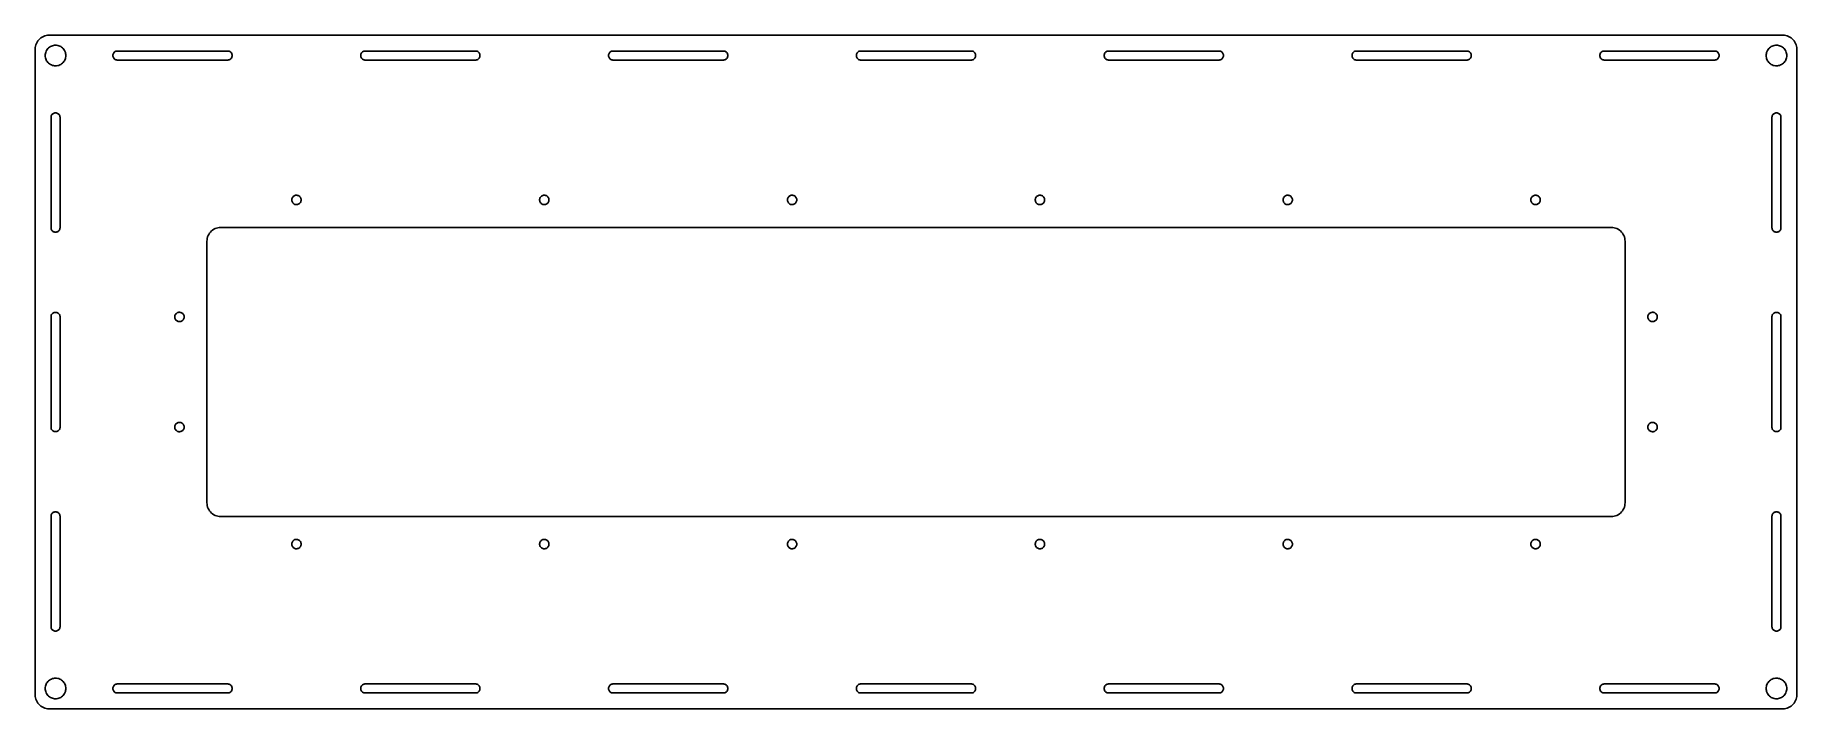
# Model space of a CAD drawing. Header units: metres. Extents: x -320 to 320, y -122 to 122.
import ezdxf

# ---------------------------------------------------------------- set-up
doc = ezdxf.new("R2010")
doc.units = ezdxf.units.M

msp = doc.modelspace()

# ---------------------------------------------------------------- linework, layer by layer
for p, q in [((-317.375, 121.655), (-317.814, 121.37)), ((-316.909, 121.893), (-317.375, 121.655)), ((-316.42, 122.08), (-316.909, 121.893)), ((-315.915, 122.216), (-316.42, 122.08)), ((-315.398, 122.298), (-315.915, 122.216)), ((-314.875, 122.325), (-315.398, 122.298)), ((314.875, 122.325), (-314.875, 122.325)), ((315.398, 122.298), (314.875, 122.325)), ((315.915, 122.216), (315.398, 122.298)), ((316.42, 122.08), (315.915, 122.216)), ((316.909, 121.893), (316.42, 122.08)), ((317.375, 121.655), (316.909, 121.893)), ((317.814, 121.37), (317.375, 121.655)), ((-319.848, 117.848), (-319.875, 117.325)), ((-319.875, 117.325), (-319.875, -117.325)), ((-319.766, 118.365), (-319.848, 117.848)), ((-319.63, 118.87), (-319.766, 118.365)), ((-319.443, 119.359), (-319.63, 118.87)), ((-319.205, 119.825), (-319.443, 119.359)), ((-318.92, 120.264), (-319.205, 119.825)), ((-318.591, 120.671), (-318.92, 120.264)), ((-318.221, 121.041), (-318.591, 120.671)), ((-317.814, 121.37), (-318.221, 121.041)), ((-316.25, 114.95), (-316.229, 115.342)), ((-316.229, 115.342), (-316.168, 115.73)), ((-316.168, 115.73), (-316.066, 116.109)), ((-316.066, 116.109), (-315.926, 116.475)), ((-315.926, 116.475), (-315.748, 116.825)), ((-315.748, 116.825), (-315.534, 117.154)), ((-315.534, 117.154), (-315.287, 117.459)), ((-315.287, 117.459), (-315.009, 117.737)), ((-315.009, 117.737), (-314.704, 117.984)), ((-314.704, 117.984), (-314.375, 118.198)), ((-314.375, 118.198), (-314.025, 118.376)), ((-314.025, 118.376), (-313.659, 118.516)), ((-313.659, 118.516), (-313.28, 118.618)), ((-313.28, 118.618), (-312.892, 118.679)), ((-312.892, 118.679), (-312.5, 118.7)), ((-312.5, 118.7), (-312.108, 118.679)), ((-312.108, 118.679), (-311.72, 118.618)), ((-311.72, 118.618), (-311.341, 118.516)), ((-311.341, 118.516), (-310.975, 118.376)), ((-310.975, 118.376), (-310.625, 118.198)), ((-310.625, 118.198), (-310.296, 117.984)), ((-310.296, 117.984), (-309.991, 117.737)), ((-309.991, 117.737), (-309.713, 117.459)), ((-309.713, 117.459), (-309.466, 117.154)), ((-309.466, 117.154), (-309.252, 116.825)), ((-309.252, 116.825), (-309.074, 116.475)), ((-309.074, 116.475), (-308.934, 116.109)), ((-308.934, 116.109), (-308.832, 115.73)), ((-308.832, 115.73), (-308.771, 115.342)), ((-308.771, 115.342), (-308.75, 114.95)), ((-291.65, 114.95), (-291.632, 115.196)), ((-291.632, 115.196), (-291.577, 115.436)), ((-291.577, 115.436), (-291.487, 115.666)), ((-291.487, 115.666), (-291.363, 115.879)), ((-291.363, 115.879), (-291.21, 116.072)), ((-291.21, 116.072), (-291.029, 116.24)), ((-291.029, 116.24), (-290.825, 116.379)), ((-290.825, 116.379), (-290.603, 116.486)), ((-290.603, 116.486), (-290.367, 116.559)), ((-290.367, 116.559), (-290.123, 116.595)), ((-290.123, 116.595), (-249.877, 116.595)), ((-249.877, 116.595), (-249.633, 116.559)), ((-249.633, 116.559), (-249.397, 116.486)), ((-249.397, 116.486), (-249.175, 116.379)), ((-249.175, 116.379), (-248.971, 116.24)), ((-248.971, 116.24), (-248.79, 116.072)), ((-248.79, 116.072), (-248.637, 115.879)), ((-248.637, 115.879), (-248.513, 115.666)), ((-248.513, 115.666), (-248.423, 115.436)), ((-248.423, 115.436), (-248.368, 115.196)), ((-248.368, 115.196), (-248.35, 114.95)), ((-201.65, 114.95), (-201.632, 115.196)), ((-201.632, 115.196), (-201.577, 115.436)), ((-201.577, 115.436), (-201.487, 115.666)), ((-201.487, 115.666), (-201.363, 115.879)), ((-201.363, 115.879), (-201.21, 116.072)), ((-201.21, 116.072), (-201.029, 116.24)), ((-201.029, 116.24), (-200.825, 116.379)), ((-200.825, 116.379), (-200.603, 116.486)), ((-200.603, 116.486), (-200.367, 116.559)), ((-200.367, 116.559), (-200.123, 116.595)), ((-200.123, 116.595), (-159.877, 116.595)), ((-159.877, 116.595), (-159.633, 116.559)), ((-159.633, 116.559), (-159.397, 116.486)), ((-159.397, 116.486), (-159.175, 116.379)), ((-159.175, 116.379), (-158.971, 116.24)), ((-158.971, 116.24), (-158.79, 116.072)), ((-158.79, 116.072), (-158.637, 115.879)), ((-158.637, 115.879), (-158.513, 115.666)), ((-158.513, 115.666), (-158.423, 115.436)), ((-158.423, 115.436), (-158.368, 115.196)), ((-158.368, 115.196), (-158.35, 114.95)), ((-111.65, 114.95), (-111.632, 115.196)), ((-111.632, 115.196), (-111.577, 115.436)), ((-111.577, 115.436), (-111.487, 115.666)), ((-111.487, 115.666), (-111.363, 115.879)), ((-111.363, 115.879), (-111.21, 116.072)), ((-111.21, 116.072), (-111.029, 116.24)), ((-111.029, 116.24), (-110.825, 116.379)), ((-110.825, 116.379), (-110.603, 116.486)), ((-110.603, 116.486), (-110.367, 116.559)), ((-110.367, 116.559), (-110.123, 116.595)), ((-110.123, 116.595), (-69.8767, 116.595)), ((-69.8767, 116.595), (-69.6328, 116.559)), ((-69.6328, 116.559), (-69.3972, 116.486)), ((-69.3972, 116.486), (-69.175, 116.379)), ((-69.175, 116.379), (-68.9712, 116.24)), ((-68.9712, 116.24), (-68.7905, 116.072)), ((-68.7905, 116.072), (-68.6367, 115.879)), ((-68.6367, 115.879), (-68.5134, 115.666)), ((-68.5134, 115.666), (-68.4233, 115.436)), ((-68.4233, 115.436), (-68.3684, 115.196)), ((-68.3684, 115.196), (-68.35, 114.95)), ((-21.65, 114.95), (-21.6316, 115.196)), ((-21.6316, 115.196), (-21.5767, 115.436)), ((-21.5767, 115.436), (-21.4866, 115.666)), ((-21.4866, 115.666), (-21.3633, 115.879)), ((-21.3633, 115.879), (-21.2095, 116.072)), ((-21.2095, 116.072), (-21.0287, 116.24)), ((-21.0287, 116.24), (-20.825, 116.379)), ((-20.825, 116.379), (-20.6028, 116.486)), ((-20.6028, 116.486), (-20.3672, 116.559)), ((-20.3672, 116.559), (-20.1233, 116.595)), ((-20.1233, 116.595), (20.1233, 116.595)), ((20.1233, 116.595), (20.3672, 116.559)), ((20.3672, 116.559), (20.6028, 116.486)), ((20.6028, 116.486), (20.825, 116.379)), ((20.825, 116.379), (21.0287, 116.24)), ((21.0287, 116.24), (21.2095, 116.072)), ((21.2095, 116.072), (21.3633, 115.879)), ((21.3633, 115.879), (21.4866, 115.666)), ((21.4866, 115.666), (21.5767, 115.436)), ((21.5767, 115.436), (21.6316, 115.196)), ((21.6316, 115.196), (21.65, 114.95)), ((68.35, 114.95), (68.3684, 115.196)), ((68.3684, 115.196), (68.4233, 115.436)), ((68.4233, 115.436), (68.5134, 115.666)), ((68.5134, 115.666), (68.6367, 115.879)), ((68.6367, 115.879), (68.7905, 116.072)), ((68.7905, 116.072), (68.9712, 116.24)), ((68.9712, 116.24), (69.175, 116.379)), ((69.175, 116.379), (69.3972, 116.486)), ((69.3972, 116.486), (69.6328, 116.559)), ((69.6328, 116.559), (69.8767, 116.595)), ((69.8767, 116.595), (110.123, 116.595)), ((110.123, 116.595), (110.367, 116.559)), ((110.367, 116.559), (110.603, 116.486)), ((110.603, 116.486), (110.825, 116.379)), ((110.825, 116.379), (111.029, 116.24)), ((111.029, 116.24), (111.21, 116.072)), ((111.21, 116.072), (111.363, 115.879)), ((111.363, 115.879), (111.487, 115.666)), ((111.487, 115.666), (111.577, 115.436)), ((111.577, 115.436), (111.632, 115.196)), ((111.632, 115.196), (111.65, 114.95)), ((158.35, 114.95), (158.368, 115.196)), ((158.368, 115.196), (158.423, 115.436)), ((158.423, 115.436), (158.513, 115.666)), ((158.513, 115.666), (158.637, 115.879)), ((158.637, 115.879), (158.79, 116.072)), ((158.79, 116.072), (158.971, 116.24)), ((158.971, 116.24), (159.175, 116.379)), ((159.175, 116.379), (159.397, 116.486)), ((159.397, 116.486), (159.633, 116.559)), ((159.633, 116.559), (159.877, 116.595)), ((159.877, 116.595), (200.123, 116.595)), ((200.123, 116.595), (200.367, 116.559)), ((200.367, 116.559), (200.603, 116.486)), ((200.603, 116.486), (200.825, 116.379)), ((200.825, 116.379), (201.029, 116.24)), ((201.029, 116.24), (201.21, 116.072)), ((201.21, 116.072), (201.363, 115.879)), ((201.363, 115.879), (201.487, 115.666)), ((201.487, 115.666), (201.577, 115.436)), ((201.577, 115.436), (201.632, 115.196)), ((201.632, 115.196), (201.65, 114.95)), ((248.35, 114.95), (248.368, 115.196)), ((248.368, 115.196), (248.423, 115.436)), ((248.423, 115.436), (248.513, 115.666)), ((248.513, 115.666), (248.637, 115.879)), ((248.637, 115.879), (248.79, 116.072)), ((248.79, 116.072), (248.971, 116.24)), ((248.971, 116.24), (249.175, 116.379)), ((249.175, 116.379), (249.397, 116.486)), ((249.397, 116.486), (249.633, 116.559)), ((249.633, 116.559), (249.877, 116.595)), ((249.877, 116.595), (290.123, 116.595)), ((290.123, 116.595), (290.367, 116.559)), ((290.367, 116.559), (290.603, 116.486)), ((290.603, 116.486), (290.825, 116.379)), ((290.825, 116.379), (291.029, 116.24)), ((291.029, 116.24), (291.21, 116.072)), ((291.21, 116.072), (291.363, 115.879)), ((291.363, 115.879), (291.487, 115.666)), ((291.487, 115.666), (291.577, 115.436)), ((291.577, 115.436), (291.632, 115.196)), ((291.632, 115.196), (291.65, 114.95)), ((308.75, 114.95), (308.771, 115.342)), ((308.771, 115.342), (308.832, 115.73)), ((308.832, 115.73), (308.934, 116.109)), ((308.934, 116.109), (309.074, 116.475)), ((309.074, 116.475), (309.252, 116.825)), ((309.252, 116.825), (309.466, 117.154)), ((309.466, 117.154), (309.713, 117.459)), ((309.713, 117.459), (309.991, 117.737)), ((309.991, 117.737), (310.296, 117.984)), ((310.296, 117.984), (310.625, 118.198)), ((310.625, 118.198), (310.975, 118.376)), ((310.975, 118.376), (311.341, 118.516)), ((311.341, 118.516), (311.72, 118.618)), ((311.72, 118.618), (312.108, 118.679)), ((312.108, 118.679), (312.5, 118.7)), ((312.5, 118.7), (312.892, 118.679)), ((312.892, 118.679), (313.28, 118.618)), ((313.28, 118.618), (313.659, 118.516)), ((313.659, 118.516), (314.025, 118.376)), ((314.025, 118.376), (314.375, 118.198)), ((314.375, 118.198), (314.704, 117.984)), ((314.704, 117.984), (315.009, 117.737)), ((315.009, 117.737), (315.287, 117.459)), ((315.287, 117.459), (315.534, 117.154)), ((315.534, 117.154), (315.748, 116.825)), ((315.748, 116.825), (315.926, 116.475)), ((315.926, 116.475), (316.066, 116.109)), ((316.066, 116.109), (316.168, 115.73)), ((316.168, 115.73), (316.229, 115.342)), ((316.229, 115.342), (316.25, 114.95)), ((318.221, 121.041), (317.814, 121.37)), ((318.591, 120.671), (318.221, 121.041)), ((318.92, 120.264), (318.591, 120.671)), ((319.205, 119.825), (318.92, 120.264)), ((319.443, 119.359), (319.205, 119.825)), ((319.63, 118.87), (319.443, 119.359)), ((319.766, 118.365), (319.63, 118.87)), ((319.848, 117.848), (319.766, 118.365)), ((319.875, 117.325), (319.848, 117.848)), ((319.875, -117.325), (319.875, 117.325)), ((-316.229, 114.558), (-316.25, 114.95)), ((-316.168, 114.17), (-316.229, 114.558)), ((-316.066, 113.791), (-316.168, 114.17)), ((-315.926, 113.425), (-316.066, 113.791)), ((-315.748, 113.075), (-315.926, 113.425)), ((-315.534, 112.746), (-315.748, 113.075)), ((-315.287, 112.441), (-315.534, 112.746)), ((-315.009, 112.163), (-315.287, 112.441)), ((-314.704, 111.916), (-315.009, 112.163)), ((-314.375, 111.702), (-314.704, 111.916)), ((-314.025, 111.524), (-314.375, 111.702)), ((-313.659, 111.384), (-314.025, 111.524)), ((-313.28, 111.282), (-313.659, 111.384)), ((-312.892, 111.221), (-313.28, 111.282)), ((-312.5, 111.2), (-312.892, 111.221)), ((-312.108, 111.221), (-312.5, 111.2)), ((-311.72, 111.282), (-312.108, 111.221)), ((-311.341, 111.384), (-311.72, 111.282)), ((-310.975, 111.524), (-311.341, 111.384)), ((-310.625, 111.702), (-310.975, 111.524)), ((-310.296, 111.916), (-310.625, 111.702)), ((-309.991, 112.163), (-310.296, 111.916)), ((-309.713, 112.441), (-309.991, 112.163)), ((-309.466, 112.746), (-309.713, 112.441)), ((-309.252, 113.075), (-309.466, 112.746)), ((-309.074, 113.425), (-309.252, 113.075)), ((-308.934, 113.791), (-309.074, 113.425)), ((-308.832, 114.17), (-308.934, 113.791)), ((-308.771, 114.558), (-308.832, 114.17)), ((-308.75, 114.95), (-308.771, 114.558)), ((-291.632, 114.704), (-291.65, 114.95)), ((-291.577, 114.464), (-291.632, 114.704)), ((-291.487, 114.234), (-291.577, 114.464)), ((-291.363, 114.021), (-291.487, 114.234)), ((-291.21, 113.828), (-291.363, 114.021)), ((-291.029, 113.66), (-291.21, 113.828)), ((-290.825, 113.521), (-291.029, 113.66)), ((-290.603, 113.414), (-290.825, 113.521)), ((-290.367, 113.341), (-290.603, 113.414)), ((-290.123, 113.305), (-290.367, 113.341)), ((-249.877, 113.305), (-290.123, 113.305)), ((-249.633, 113.341), (-249.877, 113.305)), ((-249.397, 113.414), (-249.633, 113.341)), ((-249.175, 113.521), (-249.397, 113.414)), ((-248.971, 113.66), (-249.175, 113.521)), ((-248.79, 113.828), (-248.971, 113.66)), ((-248.637, 114.021), (-248.79, 113.828)), ((-248.513, 114.234), (-248.637, 114.021)), ((-248.423, 114.464), (-248.513, 114.234)), ((-248.368, 114.704), (-248.423, 114.464)), ((-248.35, 114.95), (-248.368, 114.704)), ((-201.632, 114.704), (-201.65, 114.95)), ((-201.577, 114.464), (-201.632, 114.704)), ((-201.487, 114.234), (-201.577, 114.464)), ((-201.363, 114.021), (-201.487, 114.234)), ((-201.21, 113.828), (-201.363, 114.021)), ((-201.029, 113.66), (-201.21, 113.828)), ((-200.825, 113.521), (-201.029, 113.66)), ((-200.603, 113.414), (-200.825, 113.521)), ((-200.367, 113.341), (-200.603, 113.414)), ((-200.123, 113.305), (-200.367, 113.341)), ((-159.877, 113.305), (-200.123, 113.305)), ((-159.633, 113.341), (-159.877, 113.305)), ((-159.397, 113.414), (-159.633, 113.341)), ((-159.175, 113.521), (-159.397, 113.414)), ((-158.971, 113.66), (-159.175, 113.521)), ((-158.79, 113.828), (-158.971, 113.66)), ((-158.637, 114.021), (-158.79, 113.828)), ((-158.513, 114.234), (-158.637, 114.021)), ((-158.423, 114.464), (-158.513, 114.234)), ((-158.368, 114.704), (-158.423, 114.464)), ((-158.35, 114.95), (-158.368, 114.704)), ((-111.632, 114.704), (-111.65, 114.95)), ((-111.577, 114.464), (-111.632, 114.704)), ((-111.487, 114.234), (-111.577, 114.464)), ((-111.363, 114.021), (-111.487, 114.234)), ((-111.21, 113.828), (-111.363, 114.021)), ((-111.029, 113.66), (-111.21, 113.828)), ((-110.825, 113.521), (-111.029, 113.66)), ((-110.603, 113.414), (-110.825, 113.521)), ((-110.367, 113.341), (-110.603, 113.414)), ((-110.123, 113.305), (-110.367, 113.341)), ((-69.8767, 113.305), (-110.123, 113.305)), ((-69.6328, 113.341), (-69.8767, 113.305)), ((-69.3972, 113.414), (-69.6328, 113.341)), ((-69.175, 113.521), (-69.3972, 113.414)), ((-68.9712, 113.66), (-69.175, 113.521)), ((-68.7905, 113.828), (-68.9712, 113.66)), ((-68.6367, 114.021), (-68.7905, 113.828)), ((-68.5134, 114.234), (-68.6367, 114.021)), ((-68.4233, 114.464), (-68.5134, 114.234)), ((-68.3684, 114.704), (-68.4233, 114.464)), ((-68.35, 114.95), (-68.3684, 114.704)), ((-21.6316, 114.704), (-21.65, 114.95)), ((-21.5767, 114.464), (-21.6316, 114.704)), ((-21.4866, 114.234), (-21.5767, 114.464)), ((-21.3633, 114.021), (-21.4866, 114.234)), ((-21.2095, 113.828), (-21.3633, 114.021)), ((-21.0287, 113.66), (-21.2095, 113.828)), ((-20.825, 113.521), (-21.0287, 113.66)), ((-20.6028, 113.414), (-20.825, 113.521)), ((-20.3672, 113.341), (-20.6028, 113.414)), ((-20.1233, 113.305), (-20.3672, 113.341)), ((20.1233, 113.305), (-20.1233, 113.305)), ((20.3672, 113.341), (20.1233, 113.305)), ((20.6028, 113.414), (20.3672, 113.341)), ((20.825, 113.521), (20.6028, 113.414)), ((21.0287, 113.66), (20.825, 113.521)), ((21.2095, 113.828), (21.0287, 113.66)), ((21.3633, 114.021), (21.2095, 113.828)), ((21.4866, 114.234), (21.3633, 114.021)), ((21.5767, 114.464), (21.4866, 114.234)), ((21.6316, 114.704), (21.5767, 114.464)), ((21.65, 114.95), (21.6316, 114.704)), ((68.3684, 114.704), (68.35, 114.95)), ((68.4233, 114.464), (68.3684, 114.704)), ((68.5134, 114.234), (68.4233, 114.464)), ((68.6367, 114.021), (68.5134, 114.234)), ((68.7905, 113.828), (68.6367, 114.021)), ((68.9712, 113.66), (68.7905, 113.828)), ((69.175, 113.521), (68.9712, 113.66)), ((69.3972, 113.414), (69.175, 113.521)), ((69.6328, 113.341), (69.3972, 113.414)), ((69.8767, 113.305), (69.6328, 113.341)), ((110.123, 113.305), (69.8767, 113.305)), ((110.367, 113.341), (110.123, 113.305)), ((110.603, 113.414), (110.367, 113.341)), ((110.825, 113.521), (110.603, 113.414)), ((111.029, 113.66), (110.825, 113.521)), ((111.21, 113.828), (111.029, 113.66)), ((111.363, 114.021), (111.21, 113.828)), ((111.487, 114.234), (111.363, 114.021)), ((111.577, 114.464), (111.487, 114.234)), ((111.632, 114.704), (111.577, 114.464)), ((111.65, 114.95), (111.632, 114.704)), ((158.368, 114.704), (158.35, 114.95)), ((158.423, 114.464), (158.368, 114.704)), ((158.513, 114.234), (158.423, 114.464)), ((158.637, 114.021), (158.513, 114.234)), ((158.79, 113.828), (158.637, 114.021)), ((158.971, 113.66), (158.79, 113.828)), ((159.175, 113.521), (158.971, 113.66)), ((159.397, 113.414), (159.175, 113.521)), ((159.633, 113.341), (159.397, 113.414)), ((159.877, 113.305), (159.633, 113.341)), ((200.123, 113.305), (159.877, 113.305)), ((200.367, 113.341), (200.123, 113.305)), ((200.603, 113.414), (200.367, 113.341)), ((200.825, 113.521), (200.603, 113.414)), ((201.029, 113.66), (200.825, 113.521)), ((201.21, 113.828), (201.029, 113.66)), ((201.363, 114.021), (201.21, 113.828)), ((201.487, 114.234), (201.363, 114.021)), ((201.577, 114.464), (201.487, 114.234)), ((201.632, 114.704), (201.577, 114.464)), ((201.65, 114.95), (201.632, 114.704)), ((248.368, 114.704), (248.35, 114.95)), ((248.423, 114.464), (248.368, 114.704)), ((248.513, 114.234), (248.423, 114.464)), ((248.637, 114.021), (248.513, 114.234)), ((248.79, 113.828), (248.637, 114.021)), ((248.971, 113.66), (248.79, 113.828)), ((249.175, 113.521), (248.971, 113.66)), ((249.397, 113.414), (249.175, 113.521)), ((249.633, 113.341), (249.397, 113.414)), ((249.877, 113.305), (249.633, 113.341)), ((290.123, 113.305), (249.877, 113.305)), ((290.367, 113.341), (290.123, 113.305)), ((290.603, 113.414), (290.367, 113.341)), ((290.825, 113.521), (290.603, 113.414)), ((291.029, 113.66), (290.825, 113.521)), ((291.21, 113.828), (291.029, 113.66)), ((291.363, 114.021), (291.21, 113.828)), ((291.487, 114.234), (291.363, 114.021)), ((291.577, 114.464), (291.487, 114.234)), ((291.632, 114.704), (291.577, 114.464)), ((291.65, 114.95), (291.632, 114.704)), ((308.771, 114.558), (308.75, 114.95)), ((308.832, 114.17), (308.771, 114.558)), ((308.934, 113.791), (308.832, 114.17)), ((309.074, 113.425), (308.934, 113.791)), ((309.252, 113.075), (309.074, 113.425)), ((309.466, 112.746), (309.252, 113.075)), ((309.713, 112.441), (309.466, 112.746)), ((309.991, 112.163), (309.713, 112.441)), ((310.296, 111.916), (309.991, 112.163)), ((310.625, 111.702), (310.296, 111.916)), ((310.975, 111.524), (310.625, 111.702)), ((311.341, 111.384), (310.975, 111.524)), ((311.72, 111.282), (311.341, 111.384)), ((312.108, 111.221), (311.72, 111.282)), ((312.5, 111.2), (312.108, 111.221)), ((312.892, 111.221), (312.5, 111.2)), ((313.28, 111.282), (312.892, 111.221)), ((313.659, 111.384), (313.28, 111.282)), ((314.025, 111.524), (313.659, 111.384)), ((314.375, 111.702), (314.025, 111.524)), ((314.704, 111.916), (314.375, 111.702)), ((315.009, 112.163), (314.704, 111.916)), ((315.287, 112.441), (315.009, 112.163)), ((315.534, 112.746), (315.287, 112.441)), ((315.748, 113.075), (315.534, 112.746)), ((315.926, 113.425), (315.748, 113.075)), ((316.066, 113.791), (315.926, 113.425)), ((316.168, 114.17), (316.066, 113.791)), ((316.229, 114.558), (316.168, 114.17)), ((316.25, 114.95), (316.229, 114.558)), ((-314.145, 92.5733), (-314.109, 92.8172)), ((-314.145, 52.3267), (-314.145, 92.5733)), ((-314.109, 92.8172), (-314.036, 93.0528)), ((-314.036, 93.0528), (-313.929, 93.275)), ((-313.929, 93.275), (-313.79, 93.4788)), ((-313.79, 93.4788), (-313.622, 93.6595)), ((-313.622, 93.6595), (-313.429, 93.8133)), ((-313.429, 93.8133), (-313.216, 93.9366)), ((-313.216, 93.9366), (-312.986, 94.0267)), ((-312.986, 94.0267), (-312.746, 94.0816)), ((-312.746, 94.0816), (-312.5, 94.1)), ((-312.5, 94.1), (-312.254, 94.0816)), ((-312.254, 94.0816), (-312.014, 94.0267)), ((-312.014, 94.0267), (-311.784, 93.9366)), ((-311.784, 93.9366), (-311.571, 93.8133)), ((-311.571, 93.8133), (-311.378, 93.6595)), ((-311.378, 93.6595), (-311.21, 93.4788)), ((-311.21, 93.4788), (-311.071, 93.275)), ((-311.071, 93.275), (-310.964, 93.0528)), ((-310.964, 93.0528), (-310.891, 92.8172)), ((-310.891, 92.8172), (-310.855, 92.5733)), ((-310.855, 92.5733), (-310.855, 52.3267)), ((310.855, 92.5733), (310.891, 92.8172)), ((310.855, 52.3267), (310.855, 92.5733)), ((310.891, 92.8172), (310.964, 93.0528)), ((310.964, 93.0528), (311.071, 93.275)), ((311.071, 93.275), (311.21, 93.4788)), ((311.21, 93.4788), (311.378, 93.6595)), ((311.378, 93.6595), (311.571, 93.8133)), ((311.571, 93.8133), (311.784, 93.9366)), ((311.784, 93.9366), (312.014, 94.0267)), ((312.014, 94.0267), (312.254, 94.0816)), ((312.254, 94.0816), (312.5, 94.1)), ((312.5, 94.1), (312.746, 94.0816)), ((312.746, 94.0816), (312.986, 94.0267)), ((312.986, 94.0267), (313.216, 93.9366)), ((313.216, 93.9366), (313.429, 93.8133)), ((313.429, 93.8133), (313.622, 93.6595)), ((313.622, 93.6595), (313.79, 93.4788)), ((313.79, 93.4788), (313.929, 93.275)), ((313.929, 93.275), (314.036, 93.0528)), ((314.036, 93.0528), (314.109, 92.8172)), ((314.109, 92.8172), (314.145, 92.5733)), ((314.145, 92.5733), (314.145, 52.3267)), ((-225.989, 63.8826), (-225.777, 64.0119)), ((-225.777, 64.0119), (-225.549, 64.1089)), ((-225.549, 64.1089), (-225.309, 64.1717)), ((-225.309, 64.1717), (-225.062, 64.1989)), ((-225.062, 64.1989), (-224.814, 64.1898)), ((-224.814, 64.1898), (-224.57, 64.1447)), ((-224.57, 64.1447), (-224.335, 64.0646)), ((-224.335, 64.0646), (-224.114, 63.9511)), ((-135.989, 63.8826), (-135.777, 64.0119)), ((-135.777, 64.0119), (-135.549, 64.1089)), ((-135.549, 64.1089), (-135.309, 64.1717)), ((-135.309, 64.1717), (-135.062, 64.1989)), ((-135.062, 64.1989), (-134.814, 64.1898)), ((-134.814, 64.1898), (-134.57, 64.1447)), ((-134.57, 64.1447), (-134.335, 64.0646)), ((-134.335, 64.0646), (-134.114, 63.9511)), ((-45.9892, 63.8826), (-45.7773, 64.0119)), ((-45.7773, 64.0119), (-45.5489, 64.1089)), ((-45.5489, 64.1089), (-45.3088, 64.1717)), ((-45.3088, 64.1717), (-45.0621, 64.1989)), ((-45.0621, 64.1989), (-44.8141, 64.1898)), ((-44.8141, 64.1898), (-44.57, 64.1447)), ((-44.57, 64.1447), (-44.3351, 64.0646)), ((-44.3351, 64.0646), (-44.1144, 63.9511)), ((44.0108, 63.8826), (44.2227, 64.0119)), ((44.2227, 64.0119), (44.4511, 64.1089)), ((44.4511, 64.1089), (44.6912, 64.1717)), ((44.6912, 64.1717), (44.9379, 64.1989)), ((44.9379, 64.1989), (45.1859, 64.1898)), ((45.1859, 64.1898), (45.43, 64.1447)), ((45.43, 64.1447), (45.6649, 64.0646)), ((45.6649, 64.0646), (45.8856, 63.9511)), ((134.011, 63.8826), (134.223, 64.0119)), ((134.223, 64.0119), (134.451, 64.1089)), ((134.451, 64.1089), (134.691, 64.1717)), ((134.691, 64.1717), (134.938, 64.1989)), ((134.938, 64.1989), (135.186, 64.1898)), ((135.186, 64.1898), (135.43, 64.1447)), ((135.43, 64.1447), (135.665, 64.0646)), ((135.665, 64.0646), (135.886, 63.9511)), ((224.011, 63.8826), (224.223, 64.0119)), ((224.223, 64.0119), (224.451, 64.1089)), ((224.451, 64.1089), (224.691, 64.1717)), ((224.691, 64.1717), (224.938, 64.1989)), ((224.938, 64.1989), (225.186, 64.1898)), ((225.186, 64.1898), (225.43, 64.1447)), ((225.43, 64.1447), (225.665, 64.0646)), ((225.665, 64.0646), (225.886, 63.9511)), ((-226.695, 62.6241), (-226.659, 62.8696)), ((-226.695, 62.3759), (-226.695, 62.6241)), ((-226.659, 62.1304), (-226.695, 62.3759)), ((-226.659, 62.8696), (-226.588, 63.1073)), ((-226.588, 61.8927), (-226.659, 62.1304)), ((-226.588, 63.1073), (-226.482, 63.332)), ((-226.482, 61.668), (-226.588, 61.8927)), ((-226.482, 63.332), (-226.346, 63.539)), ((-226.346, 61.461), (-226.482, 61.668)), ((-226.346, 63.539), (-226.18, 63.7238)), ((-226.18, 61.2762), (-226.346, 61.461)), ((-226.18, 63.7238), (-225.989, 63.8826)), ((-225.989, 61.1174), (-226.18, 61.2762)), ((-225.777, 60.9881), (-225.989, 61.1174)), ((-225.549, 60.8911), (-225.777, 60.9881)), ((-225.309, 60.8283), (-225.549, 60.8911)), ((-225.062, 60.8011), (-225.309, 60.8283)), ((-224.814, 60.8102), (-225.062, 60.8011)), ((-224.57, 60.8553), (-224.814, 60.8102)), ((-224.335, 60.9354), (-224.57, 60.8553)), ((-224.114, 61.0489), (-224.335, 60.9354)), ((-224.114, 63.9511), (-223.913, 63.8067)), ((-223.913, 61.1933), (-224.114, 61.0489)), ((-223.913, 63.8067), (-223.734, 63.6344)), ((-223.734, 61.3656), (-223.913, 61.1933)), ((-223.734, 63.6344), (-223.582, 63.438)), ((-223.582, 61.562), (-223.734, 61.3656)), ((-223.582, 63.438), (-223.461, 63.2216)), ((-223.461, 61.7784), (-223.582, 61.562)), ((-223.461, 63.2216), (-223.372, 62.9898)), ((-223.372, 62.0102), (-223.461, 61.7784)), ((-223.372, 62.9898), (-223.318, 62.7475)), ((-223.318, 62.2525), (-223.372, 62.0102)), ((-223.318, 62.7475), (-223.3, 62.5)), ((-223.3, 62.5), (-223.318, 62.2525)), ((-136.695, 62.6241), (-136.659, 62.8696)), ((-136.695, 62.3759), (-136.695, 62.6241)), ((-136.659, 62.1304), (-136.695, 62.3759)), ((-136.659, 62.8696), (-136.588, 63.1073)), ((-136.588, 61.8927), (-136.659, 62.1304)), ((-136.588, 63.1073), (-136.482, 63.332)), ((-136.482, 61.668), (-136.588, 61.8927)), ((-136.482, 63.332), (-136.346, 63.539)), ((-136.346, 61.461), (-136.482, 61.668)), ((-136.346, 63.539), (-136.18, 63.7238)), ((-136.18, 61.2762), (-136.346, 61.461)), ((-136.18, 63.7238), (-135.989, 63.8826)), ((-135.989, 61.1174), (-136.18, 61.2762)), ((-135.777, 60.9881), (-135.989, 61.1174)), ((-135.549, 60.8911), (-135.777, 60.9881)), ((-135.309, 60.8283), (-135.549, 60.8911)), ((-135.062, 60.8011), (-135.309, 60.8283)), ((-134.814, 60.8102), (-135.062, 60.8011)), ((-134.57, 60.8553), (-134.814, 60.8102)), ((-134.335, 60.9354), (-134.57, 60.8553)), ((-134.114, 61.0489), (-134.335, 60.9354)), ((-134.114, 63.9511), (-133.913, 63.8067)), ((-133.913, 61.1933), (-134.114, 61.0489)), ((-133.913, 63.8067), (-133.734, 63.6344)), ((-133.734, 61.3656), (-133.913, 61.1933)), ((-133.734, 63.6344), (-133.582, 63.438)), ((-133.582, 61.562), (-133.734, 61.3656)), ((-133.582, 63.438), (-133.461, 63.2216)), ((-133.461, 61.7784), (-133.582, 61.562)), ((-133.461, 63.2216), (-133.372, 62.9898)), ((-133.372, 62.0102), (-133.461, 61.7784)), ((-133.372, 62.9898), (-133.318, 62.7475)), ((-133.318, 62.2525), (-133.372, 62.0102)), ((-133.318, 62.7475), (-133.3, 62.5)), ((-133.3, 62.5), (-133.318, 62.2525)), ((-46.6955, 62.6241), (-46.6593, 62.8696)), ((-46.6955, 62.3759), (-46.6955, 62.6241)), ((-46.6593, 62.1304), (-46.6955, 62.3759)), ((-46.6593, 62.8696), (-46.5878, 63.1073)), ((-46.5878, 61.8927), (-46.6593, 62.1304)), ((-46.5878, 63.1073), (-46.4825, 63.332)), ((-46.4825, 61.668), (-46.5878, 61.8927)), ((-46.4825, 63.332), (-46.3455, 63.539)), ((-46.3455, 61.461), (-46.4825, 61.668)), ((-46.3455, 63.539), (-46.1799, 63.7238)), ((-46.1799, 61.2762), (-46.3455, 61.461)), ((-46.1799, 63.7238), (-45.9892, 63.8826)), ((-45.9892, 61.1174), (-46.1799, 61.2762)), ((-45.7773, 60.9881), (-45.9892, 61.1174)), ((-45.5489, 60.8911), (-45.7773, 60.9881)), ((-45.3088, 60.8283), (-45.5489, 60.8911)), ((-45.0621, 60.8011), (-45.3088, 60.8283)), ((-44.8141, 60.8102), (-45.0621, 60.8011)), ((-44.57, 60.8553), (-44.8141, 60.8102)), ((-44.3351, 60.9354), (-44.57, 60.8553)), ((-44.1144, 61.0489), (-44.3351, 60.9354)), ((-44.1144, 63.9511), (-43.9126, 63.8067)), ((-43.9126, 61.1933), (-44.1144, 61.0489)), ((-43.9126, 63.8067), (-43.7339, 63.6344)), ((-43.7339, 61.3656), (-43.9126, 61.1933)), ((-43.7339, 63.6344), (-43.5822, 63.438)), ((-43.5822, 61.562), (-43.7339, 61.3656)), ((-43.5822, 63.438), (-43.4607, 63.2216)), ((-43.4607, 61.7784), (-43.5822, 61.562)), ((-43.4607, 63.2216), (-43.3721, 62.9898)), ((-43.3721, 62.0102), (-43.4607, 61.7784)), ((-43.3721, 62.9898), (-43.3181, 62.7475)), ((-43.3181, 62.2525), (-43.3721, 62.0102)), ((-43.3181, 62.7475), (-43.3, 62.5)), ((-43.3, 62.5), (-43.3181, 62.2525)), ((43.3045, 62.6241), (43.3407, 62.8696)), ((43.3045, 62.3759), (43.3045, 62.6241)), ((43.3407, 62.1304), (43.3045, 62.3759)), ((43.3407, 62.8696), (43.4122, 63.1073)), ((43.4122, 61.8927), (43.3407, 62.1304)), ((43.4122, 63.1073), (43.5175, 63.332)), ((43.5175, 61.668), (43.4122, 61.8927)), ((43.5175, 63.332), (43.6544, 63.539)), ((43.6544, 61.461), (43.5175, 61.668)), ((43.6544, 63.539), (43.8201, 63.7238)), ((43.8201, 61.2762), (43.6544, 61.461)), ((43.8201, 63.7238), (44.0108, 63.8826)), ((44.0108, 61.1174), (43.8201, 61.2762)), ((44.2227, 60.9881), (44.0108, 61.1174)), ((44.4511, 60.8911), (44.2227, 60.9881)), ((44.6912, 60.8283), (44.4511, 60.8911)), ((44.9379, 60.8011), (44.6912, 60.8283)), ((45.1859, 60.8102), (44.9379, 60.8011)), ((45.43, 60.8553), (45.1859, 60.8102)), ((45.6649, 60.9354), (45.43, 60.8553)), ((45.8856, 61.0489), (45.6649, 60.9354)), ((45.8856, 63.9511), (46.0874, 63.8067)), ((46.0874, 61.1933), (45.8856, 61.0489)), ((46.0874, 63.8067), (46.2661, 63.6344)), ((46.2661, 61.3656), (46.0874, 61.1933)), ((46.2661, 63.6344), (46.4178, 63.438)), ((46.4178, 61.562), (46.2661, 61.3656)), ((46.4178, 63.438), (46.5393, 63.2216)), ((46.5393, 61.7784), (46.4178, 61.562)), ((46.5393, 63.2216), (46.6279, 62.9898)), ((46.6279, 62.0102), (46.5393, 61.7784)), ((46.6279, 62.9898), (46.6819, 62.7475)), ((46.6819, 62.2525), (46.6279, 62.0102)), ((46.6819, 62.7475), (46.7, 62.5)), ((46.7, 62.5), (46.6819, 62.2525)), ((133.305, 62.6241), (133.341, 62.8696)), ((133.305, 62.3759), (133.305, 62.6241)), ((133.341, 62.1304), (133.305, 62.3759)), ((133.341, 62.8696), (133.412, 63.1073)), ((133.412, 61.8927), (133.341, 62.1304)), ((133.412, 63.1073), (133.518, 63.332)), ((133.518, 61.668), (133.412, 61.8927)), ((133.518, 63.332), (133.654, 63.539)), ((133.654, 61.461), (133.518, 61.668)), ((133.654, 63.539), (133.82, 63.7238)), ((133.82, 61.2762), (133.654, 61.461)), ((133.82, 63.7238), (134.011, 63.8826)), ((134.011, 61.1174), (133.82, 61.2762)), ((134.223, 60.9881), (134.011, 61.1174)), ((134.451, 60.8911), (134.223, 60.9881)), ((134.691, 60.8283), (134.451, 60.8911)), ((134.938, 60.8011), (134.691, 60.8283)), ((135.186, 60.8102), (134.938, 60.8011)), ((135.43, 60.8553), (135.186, 60.8102)), ((135.665, 60.9354), (135.43, 60.8553)), ((135.886, 61.0489), (135.665, 60.9354)), ((135.886, 63.9511), (136.087, 63.8067)), ((136.087, 61.1933), (135.886, 61.0489)), ((136.087, 63.8067), (136.266, 63.6344)), ((136.266, 61.3656), (136.087, 61.1933)), ((136.266, 63.6344), (136.418, 63.438)), ((136.418, 61.562), (136.266, 61.3656)), ((136.418, 63.438), (136.539, 63.2216)), ((136.539, 61.7784), (136.418, 61.562)), ((136.539, 63.2216), (136.628, 62.9898)), ((136.628, 62.0102), (136.539, 61.7784)), ((136.628, 62.9898), (136.682, 62.7475)), ((136.682, 62.2525), (136.628, 62.0102)), ((136.682, 62.7475), (136.7, 62.5)), ((136.7, 62.5), (136.682, 62.2525)), ((223.305, 62.6241), (223.341, 62.8696)), ((223.305, 62.3759), (223.305, 62.6241)), ((223.341, 62.1304), (223.305, 62.3759)), ((223.341, 62.8696), (223.412, 63.1073)), ((223.412, 61.8927), (223.341, 62.1304)), ((223.412, 63.1073), (223.518, 63.332)), ((223.518, 61.668), (223.412, 61.8927)), ((223.518, 63.332), (223.654, 63.539)), ((223.654, 61.461), (223.518, 61.668)), ((223.654, 63.539), (223.82, 63.7238)), ((223.82, 61.2762), (223.654, 61.461)), ((223.82, 63.7238), (224.011, 63.8826)), ((224.011, 61.1174), (223.82, 61.2762)), ((224.223, 60.9881), (224.011, 61.1174)), ((224.451, 60.8911), (224.223, 60.9881)), ((224.691, 60.8283), (224.451, 60.8911)), ((224.938, 60.8011), (224.691, 60.8283)), ((225.186, 60.8102), (224.938, 60.8011)), ((225.43, 60.8553), (225.186, 60.8102)), ((225.665, 60.9354), (225.43, 60.8553)), ((225.886, 61.0489), (225.665, 60.9354)), ((225.886, 63.9511), (226.087, 63.8067)), ((226.087, 61.1933), (225.886, 61.0489)), ((226.087, 63.8067), (226.266, 63.6344)), ((226.266, 61.3656), (226.087, 61.1933)), ((226.266, 63.6344), (226.418, 63.438)), ((226.418, 61.562), (226.266, 61.3656)), ((226.418, 63.438), (226.539, 63.2216)), ((226.539, 61.7784), (226.418, 61.562)), ((226.539, 63.2216), (226.628, 62.9898)), ((226.628, 62.0102), (226.539, 61.7784)), ((226.628, 62.9898), (226.682, 62.7475)), ((226.682, 62.2525), (226.628, 62.0102)), ((226.682, 62.7475), (226.7, 62.5)), ((226.7, 62.5), (226.682, 62.2525)), ((-314.109, 52.0828), (-314.145, 52.3267)), ((-314.036, 51.8472), (-314.109, 52.0828)), ((-313.929, 51.625), (-314.036, 51.8472)), ((-313.79, 51.4212), (-313.929, 51.625)), ((-313.622, 51.2405), (-313.79, 51.4212)), ((-313.429, 51.0867), (-313.622, 51.2405)), ((-311.378, 51.2405), (-311.571, 51.0867)), ((-311.21, 51.4212), (-311.378, 51.2405)), ((-311.071, 51.625), (-311.21, 51.4212)), ((-310.964, 51.8472), (-311.071, 51.625)), ((-310.891, 52.0828), (-310.964, 51.8472)), ((-310.855, 52.3267), (-310.891, 52.0828)), ((-256.216, 50.8457), (-255.846, 51.2157)), ((-255.846, 51.2157), (-255.439, 51.5451)), ((-255.439, 51.5451), (-255, 51.8301)), ((-255, 51.8301), (-254.534, 52.0677)), ((-254.534, 52.0677), (-254.045, 52.2553)), ((-254.045, 52.2553), (-253.54, 52.3907)), ((-253.54, 52.3907), (-253.023, 52.4726)), ((-253.023, 52.4726), (-252.5, 52.5)), ((-252.5, 52.5), (252.5, 52.5)), ((252.5, 52.5), (253.023, 52.4726)), ((253.023, 52.4726), (253.54, 52.3907)), ((253.54, 52.3907), (254.045, 52.2553)), ((254.045, 52.2553), (254.534, 52.0677)), ((254.534, 52.0677), (255, 51.8301)), ((255, 51.8301), (255.439, 51.5451)), ((255.439, 51.5451), (255.846, 51.2157)), ((255.846, 51.2157), (256.216, 50.8457)), ((310.891, 52.0828), (310.855, 52.3267)), ((310.964, 51.8472), (310.891, 52.0828)), ((311.071, 51.625), (310.964, 51.8472)), ((311.21, 51.4212), (311.071, 51.625)), ((311.378, 51.2405), (311.21, 51.4212)), ((311.571, 51.0867), (311.378, 51.2405)), ((313.622, 51.2405), (313.429, 51.0867)), ((313.79, 51.4212), (313.622, 51.2405)), ((313.929, 51.625), (313.79, 51.4212)), ((314.036, 51.8472), (313.929, 51.625)), ((314.109, 52.0828), (314.036, 51.8472)), ((314.145, 52.3267), (314.109, 52.0828)), ((-313.216, 50.9634), (-313.429, 51.0867)), ((-312.986, 50.8733), (-313.216, 50.9634)), ((-312.746, 50.8184), (-312.986, 50.8733)), ((-312.5, 50.8), (-312.746, 50.8184)), ((-312.254, 50.8184), (-312.5, 50.8)), ((-312.014, 50.8733), (-312.254, 50.8184)), ((-311.784, 50.9634), (-312.014, 50.8733)), ((-311.571, 51.0867), (-311.784, 50.9634)), ((-257.5, 47.5), (-257.473, 48.0226)), ((-257.5, -47.5), (-257.5, 47.5)), ((-257.473, 48.0226), (-257.391, 48.5396)), ((-257.391, 48.5396), (-257.255, 49.0451)), ((-257.255, 49.0451), (-257.068, 49.5337)), ((-257.068, 49.5337), (-256.83, 50)), ((-256.83, 50), (-256.545, 50.4389)), ((-256.545, 50.4389), (-256.216, 50.8457)), ((256.216, 50.8457), (256.545, 50.4389)), ((256.545, 50.4389), (256.83, 50)), ((256.83, 50), (257.068, 49.5337)), ((257.068, 49.5337), (257.255, 49.0451)), ((257.255, 49.0451), (257.391, 48.5396)), ((257.391, 48.5396), (257.473, 48.0226)), ((257.473, 48.0226), (257.5, 47.5)), ((257.5, 47.5), (257.5, -47.5)), ((311.784, 50.9634), (311.571, 51.0867)), ((312.014, 50.8733), (311.784, 50.9634)), ((312.254, 50.8184), (312.014, 50.8733)), ((312.5, 50.8), (312.254, 50.8184)), ((312.746, 50.8184), (312.5, 50.8)), ((312.986, 50.8733), (312.746, 50.8184)), ((313.216, 50.9634), (312.986, 50.8733)), ((313.429, 51.0867), (313.216, 50.9634)), ((-314.145, 20.1233), (-314.109, 20.3672)), ((-314.145, -20.1233), (-314.145, 20.1233)), ((-314.109, 20.3672), (-314.036, 20.6028)), ((-314.036, 20.6028), (-313.929, 20.825)), ((-313.929, 20.825), (-313.79, 21.0287)), ((-313.79, 21.0287), (-313.622, 21.2095)), ((-313.622, 21.2095), (-313.429, 21.3633)), ((-313.429, 21.3633), (-313.216, 21.4866)), ((-313.216, 21.4866), (-312.986, 21.5767)), ((-312.986, 21.5767), (-312.746, 21.6316)), ((-312.746, 21.6316), (-312.5, 21.65)), ((-312.5, 21.65), (-312.254, 21.6316)), ((-312.254, 21.6316), (-312.014, 21.5767)), ((-312.014, 21.5767), (-311.784, 21.4866)), ((-311.784, 21.4866), (-311.571, 21.3633)), ((-311.571, 21.3633), (-311.378, 21.2095)), ((-311.378, 21.2095), (-311.21, 21.0287)), ((-311.21, 21.0287), (-311.071, 20.825)), ((-311.071, 20.825), (-310.964, 20.6028)), ((-310.964, 20.6028), (-310.891, 20.3672)), ((-310.891, 20.3672), (-310.855, 20.1233)), ((-310.855, 20.1233), (-310.855, -20.1233)), ((-269.2, 20), (-269.182, 20.2475)), ((-269.182, 19.7525), (-269.2, 20)), ((-269.182, 20.2475), (-269.128, 20.4898)), ((-269.128, 19.5102), (-269.182, 19.7525)), ((-269.128, 20.4898), (-269.039, 20.7216)), ((-269.039, 19.2784), (-269.128, 19.5102)), ((-269.039, 20.7216), (-268.918, 20.938)), ((-268.918, 19.062), (-269.039, 19.2784)), ((-268.918, 20.938), (-268.766, 21.1344)), ((-268.766, 21.1344), (-268.587, 21.3067)), ((-268.587, 21.3067), (-268.386, 21.4511)), ((-268.386, 21.4511), (-268.165, 21.5646)), ((-268.165, 21.5646), (-267.93, 21.6447)), ((-267.93, 21.6447), (-267.686, 21.6898)), ((-267.686, 21.6898), (-267.438, 21.6989)), ((-267.438, 21.6989), (-267.191, 21.6717)), ((-267.191, 21.6717), (-266.951, 21.6089)), ((-266.951, 21.6089), (-266.723, 21.5119)), ((-266.723, 21.5119), (-266.511, 21.3826)), ((-266.511, 21.3826), (-266.32, 21.2238)), ((-266.32, 21.2238), (-266.154, 21.039)), ((-266.154, 21.039), (-266.018, 20.832)), ((-266.018, 20.832), (-265.912, 20.6073)), ((-265.912, 19.3927), (-266.018, 19.168)), ((-265.912, 20.6073), (-265.841, 20.3696)), ((-265.841, 19.6304), (-265.912, 19.3927)), ((-265.841, 20.3696), (-265.805, 20.1241)), ((-265.805, 19.8759), (-265.841, 19.6304)), ((-265.805, 20.1241), (-265.805, 19.8759)), ((265.805, 20.1241), (265.841, 20.3696)), ((265.805, 19.8759), (265.805, 20.1241)), ((265.841, 19.6304), (265.805, 19.8759)), ((265.841, 20.3696), (265.912, 20.6073)), ((265.912, 19.3927), (265.841, 19.6304)), ((265.912, 20.6073), (266.018, 20.832)), ((266.018, 19.168), (265.912, 19.3927)), ((266.018, 20.832), (266.154, 21.039)), ((266.154, 21.039), (266.32, 21.2238)), ((266.32, 21.2238), (266.511, 21.3826)), ((266.511, 21.3826), (266.723, 21.5119)), ((266.723, 21.5119), (266.951, 21.6089)), ((266.951, 21.6089), (267.191, 21.6717)), ((267.191, 21.6717), (267.438, 21.6989)), ((267.438, 21.6989), (267.686, 21.6898)), ((267.686, 21.6898), (267.93, 21.6447)), ((267.93, 21.6447), (268.165, 21.5646)), ((268.165, 21.5646), (268.386, 21.4511)), ((268.386, 21.4511), (268.587, 21.3067)), ((268.587, 21.3067), (268.766, 21.1344)), ((268.766, 21.1344), (268.918, 20.938)), ((268.918, 20.938), (269.039, 20.7216)), ((269.039, 19.2784), (268.918, 19.062)), ((269.039, 20.7216), (269.128, 20.4898)), ((269.128, 19.5102), (269.039, 19.2784)), ((269.128, 20.4898), (269.182, 20.2475)), ((269.182, 19.7525), (269.128, 19.5102)), ((269.182, 20.2475), (269.2, 20)), ((269.2, 20), (269.182, 19.7525)), ((310.855, 20.1233), (310.891, 20.3672)), ((310.855, -20.1233), (310.855, 20.1233)), ((310.891, 20.3672), (310.964, 20.6028)), ((310.964, 20.6028), (311.071, 20.825)), ((311.071, 20.825), (311.21, 21.0287)), ((311.21, 21.0287), (311.378, 21.2095)), ((311.378, 21.2095), (311.571, 21.3633)), ((311.571, 21.3633), (311.784, 21.4866)), ((311.784, 21.4866), (312.014, 21.5767)), ((312.014, 21.5767), (312.254, 21.6316)), ((312.254, 21.6316), (312.5, 21.65)), ((312.5, 21.65), (312.746, 21.6316)), ((312.746, 21.6316), (312.986, 21.5767)), ((312.986, 21.5767), (313.216, 21.4866)), ((313.216, 21.4866), (313.429, 21.3633)), ((313.429, 21.3633), (313.622, 21.2095)), ((313.622, 21.2095), (313.79, 21.0287)), ((313.79, 21.0287), (313.929, 20.825)), ((313.929, 20.825), (314.036, 20.6028)), ((314.036, 20.6028), (314.109, 20.3672)), ((314.109, 20.3672), (314.145, 20.1233)), ((314.145, 20.1233), (314.145, -20.1233)), ((-268.766, 18.8656), (-268.918, 19.062)), ((-268.587, 18.6933), (-268.766, 18.8656)), ((-268.386, 18.5489), (-268.587, 18.6933)), ((-268.165, 18.4354), (-268.386, 18.5489)), ((-267.93, 18.3553), (-268.165, 18.4354)), ((-267.686, 18.3102), (-267.93, 18.3553)), ((-267.438, 18.3011), (-267.686, 18.3102)), ((-267.191, 18.3283), (-267.438, 18.3011)), ((-266.951, 18.3911), (-267.191, 18.3283)), ((-266.723, 18.4881), (-266.951, 18.3911)), ((-266.511, 18.6174), (-266.723, 18.4881)), ((-266.32, 18.7762), (-266.511, 18.6174)), ((-266.154, 18.961), (-266.32, 18.7762)), ((-266.018, 19.168), (-266.154, 18.961)), ((266.154, 18.961), (266.018, 19.168)), ((266.32, 18.7762), (266.154, 18.961)), ((266.511, 18.6174), (266.32, 18.7762)), ((266.723, 18.4881), (266.511, 18.6174)), ((266.951, 18.3911), (266.723, 18.4881)), ((267.191, 18.3283), (266.951, 18.3911)), ((267.438, 18.3011), (267.191, 18.3283)), ((267.686, 18.3102), (267.438, 18.3011)), ((267.93, 18.3553), (267.686, 18.3102)), ((268.165, 18.4354), (267.93, 18.3553)), ((268.386, 18.5489), (268.165, 18.4354)), ((268.587, 18.6933), (268.386, 18.5489)), ((268.766, 18.8656), (268.587, 18.6933)), ((268.918, 19.062), (268.766, 18.8656)), ((-269.039, -19.2784), (-268.918, -19.062)), ((-268.918, -19.062), (-268.766, -18.8656)), ((-268.766, -18.8656), (-268.587, -18.6933)), ((-268.587, -18.6933), (-268.386, -18.5489)), ((-268.386, -18.5489), (-268.165, -18.4354)), ((-268.165, -18.4354), (-267.93, -18.3553)), ((-267.93, -18.3553), (-267.686, -18.3102)), ((-267.686, -18.3102), (-267.438, -18.3011)), ((-267.438, -18.3011), (-267.191, -18.3283)), ((-267.191, -18.3283), (-266.951, -18.3911)), ((-266.951, -18.3911), (-266.723, -18.4881)), ((-266.723, -18.4881), (-266.511, -18.6174)), ((-266.511, -18.6174), (-266.32, -18.7762)), ((-266.32, -18.7762), (-266.154, -18.961)), ((-266.154, -18.961), (-266.018, -19.168)), ((-266.018, -19.168), (-265.912, -19.3927)), ((265.912, -19.3927), (266.018, -19.168)), ((266.018, -19.168), (266.154, -18.961)), ((266.154, -18.961), (266.32, -18.7762)), ((266.32, -18.7762), (266.511, -18.6174)), ((266.511, -18.6174), (266.723, -18.4881)), ((266.723, -18.4881), (266.951, -18.3911)), ((266.951, -18.3911), (267.191, -18.3283)), ((267.191, -18.3283), (267.438, -18.3011)), ((267.438, -18.3011), (267.686, -18.3102)), ((267.686, -18.3102), (267.93, -18.3553)), ((267.93, -18.3553), (268.165, -18.4354)), ((268.165, -18.4354), (268.386, -18.5489)), ((268.386, -18.5489), (268.587, -18.6933)), ((268.587, -18.6933), (268.766, -18.8656)), ((268.766, -18.8656), (268.918, -19.062)), ((268.918, -19.062), (269.039, -19.2784)), ((-314.109, -20.3672), (-314.145, -20.1233)), ((-314.036, -20.6028), (-314.109, -20.3672)), ((-313.929, -20.825), (-314.036, -20.6028)), ((-313.79, -21.0287), (-313.929, -20.825)), ((-313.622, -21.2095), (-313.79, -21.0287)), ((-313.429, -21.3633), (-313.622, -21.2095)), ((-313.216, -21.4866), (-313.429, -21.3633)), ((-312.986, -21.5767), (-313.216, -21.4866)), ((-312.746, -21.6316), (-312.986, -21.5767)), ((-312.5, -21.65), (-312.746, -21.6316)), ((-312.254, -21.6316), (-312.5, -21.65)), ((-312.014, -21.5767), (-312.254, -21.6316)), ((-311.784, -21.4866), (-312.014, -21.5767)), ((-311.571, -21.3633), (-311.784, -21.4866)), ((-311.378, -21.2095), (-311.571, -21.3633)), ((-311.21, -21.0287), (-311.378, -21.2095)), ((-311.071, -20.825), (-311.21, -21.0287)), ((-310.964, -20.6028), (-311.071, -20.825)), ((-310.891, -20.3672), (-310.964, -20.6028)), ((-310.855, -20.1233), (-310.891, -20.3672)), ((-269.2, -20), (-269.182, -19.7525)), ((-269.182, -20.2475), (-269.2, -20)), ((-269.182, -19.7525), (-269.128, -19.5102)), ((-269.128, -20.4898), (-269.182, -20.2475)), ((-269.128, -19.5102), (-269.039, -19.2784)), ((-269.039, -20.7216), (-269.128, -20.4898)), ((-268.918, -20.938), (-269.039, -20.7216)), ((-268.766, -21.1344), (-268.918, -20.938)), ((-268.587, -21.3067), (-268.766, -21.1344)), ((-268.386, -21.4511), (-268.587, -21.3067)), ((-268.165, -21.5646), (-268.386, -21.4511)), ((-267.93, -21.6447), (-268.165, -21.5646)), ((-267.686, -21.6898), (-267.93, -21.6447)), ((-267.438, -21.6989), (-267.686, -21.6898)), ((-267.191, -21.6717), (-267.438, -21.6989)), ((-266.951, -21.6089), (-267.191, -21.6717)), ((-266.723, -21.5119), (-266.951, -21.6089)), ((-266.511, -21.3826), (-266.723, -21.5119)), ((-266.32, -21.2238), (-266.511, -21.3826)), ((-266.154, -21.039), (-266.32, -21.2238)), ((-266.018, -20.832), (-266.154, -21.039)), ((-265.912, -20.6073), (-266.018, -20.832)), ((-265.912, -19.3927), (-265.841, -19.6304)), ((-265.841, -20.3696), (-265.912, -20.6073)), ((-265.841, -19.6304), (-265.805, -19.8759)), ((-265.805, -20.1241), (-265.841, -20.3696)), ((-265.805, -19.8759), (-265.805, -20.1241)), ((265.805, -19.8759), (265.841, -19.6304)), ((265.805, -20.1241), (265.805, -19.8759)), ((265.841, -20.3696), (265.805, -20.1241)), ((265.841, -19.6304), (265.912, -19.3927)), ((265.912, -20.6073), (265.841, -20.3696)), ((266.018, -20.832), (265.912, -20.6073)), ((266.154, -21.039), (266.018, -20.832)), ((266.32, -21.2238), (266.154, -21.039)), ((266.511, -21.3826), (266.32, -21.2238)), ((266.723, -21.5119), (266.511, -21.3826)), ((266.951, -21.6089), (266.723, -21.5119)), ((267.191, -21.6717), (266.951, -21.6089)), ((267.438, -21.6989), (267.191, -21.6717)), ((267.686, -21.6898), (267.438, -21.6989)), ((267.93, -21.6447), (267.686, -21.6898)), ((268.165, -21.5646), (267.93, -21.6447)), ((268.386, -21.4511), (268.165, -21.5646)), ((268.587, -21.3067), (268.386, -21.4511)), ((268.766, -21.1344), (268.587, -21.3067)), ((268.918, -20.938), (268.766, -21.1344)), ((269.039, -20.7216), (268.918, -20.938)), ((269.039, -19.2784), (269.128, -19.5102)), ((269.128, -20.4898), (269.039, -20.7216)), ((269.128, -19.5102), (269.182, -19.7525)), ((269.182, -20.2475), (269.128, -20.4898)), ((269.182, -19.7525), (269.2, -20)), ((269.2, -20), (269.182, -20.2475)), ((310.891, -20.3672), (310.855, -20.1233)), ((310.964, -20.6028), (310.891, -20.3672)), ((311.071, -20.825), (310.964, -20.6028)), ((311.21, -21.0287), (311.071, -20.825)), ((311.378, -21.2095), (311.21, -21.0287)), ((311.571, -21.3633), (311.378, -21.2095)), ((311.784, -21.4866), (311.571, -21.3633)), ((312.014, -21.5767), (311.784, -21.4866)), ((312.254, -21.6316), (312.014, -21.5767)), ((312.5, -21.65), (312.254, -21.6316)), ((312.746, -21.6316), (312.5, -21.65)), ((312.986, -21.5767), (312.746, -21.6316)), ((313.216, -21.4866), (312.986, -21.5767)), ((313.429, -21.3633), (313.216, -21.4866)), ((313.622, -21.2095), (313.429, -21.3633)), ((313.79, -21.0287), (313.622, -21.2095)), ((313.929, -20.825), (313.79, -21.0287)), ((314.036, -20.6028), (313.929, -20.825)), ((314.109, -20.3672), (314.036, -20.6028)), ((314.145, -20.1233), (314.109, -20.3672)), ((-313.622, -51.2405), (-313.429, -51.0867)), ((-313.429, -51.0867), (-313.216, -50.9634)), ((-313.216, -50.9634), (-312.986, -50.8733)), ((-312.986, -50.8733), (-312.746, -50.8184)), ((-312.746, -50.8184), (-312.5, -50.8)), ((-312.5, -50.8), (-312.254, -50.8184)), ((-312.254, -50.8184), (-312.014, -50.8733)), ((-312.014, -50.8733), (-311.784, -50.9634)), ((-311.784, -50.9634), (-311.571, -51.0867)), ((-311.571, -51.0867), (-311.378, -51.2405)), ((-257.473, -48.0226), (-257.5, -47.5)), ((-257.391, -48.5396), (-257.473, -48.0226)), ((-257.255, -49.0451), (-257.391, -48.5396)), ((-257.068, -49.5337), (-257.255, -49.0451)), ((-256.83, -50), (-257.068, -49.5337)), ((-256.545, -50.4389), (-256.83, -50)), ((-256.216, -50.8457), (-256.545, -50.4389)), ((-255.846, -51.2157), (-256.216, -50.8457)), ((256.216, -50.8457), (255.846, -51.2157)), ((256.545, -50.4389), (256.216, -50.8457)), ((256.83, -50), (256.545, -50.4389)), ((257.068, -49.5337), (256.83, -50)), ((257.255, -49.0451), (257.068, -49.5337)), ((257.391, -48.5396), (257.255, -49.0451)), ((257.473, -48.0226), (257.391, -48.5396)), ((257.5, -47.5), (257.473, -48.0226)), ((311.378, -51.2405), (311.571, -51.0867)), ((311.571, -51.0867), (311.784, -50.9634)), ((311.784, -50.9634), (312.014, -50.8733)), ((312.014, -50.8733), (312.254, -50.8184)), ((312.254, -50.8184), (312.5, -50.8)), ((312.5, -50.8), (312.746, -50.8184)), ((312.746, -50.8184), (312.986, -50.8733)), ((312.986, -50.8733), (313.216, -50.9634)), ((313.216, -50.9634), (313.429, -51.0867)), ((313.429, -51.0867), (313.622, -51.2405)), ((-314.145, -52.3267), (-314.109, -52.0828)), ((-314.145, -92.5733), (-314.145, -52.3267)), ((-314.109, -52.0828), (-314.036, -51.8472)), ((-314.036, -51.8472), (-313.929, -51.625)), ((-313.929, -51.625), (-313.79, -51.4212)), ((-313.79, -51.4212), (-313.622, -51.2405)), ((-311.378, -51.2405), (-311.21, -51.4212)), ((-311.21, -51.4212), (-311.071, -51.625)), ((-311.071, -51.625), (-310.964, -51.8472)), ((-310.964, -51.8472), (-310.891, -52.0828)), ((-310.891, -52.0828), (-310.855, -52.3267)), ((-310.855, -52.3267), (-310.855, -92.5733)), ((-255.439, -51.5451), (-255.846, -51.2157)), ((-255, -51.8301), (-255.439, -51.5451)), ((-254.534, -52.0677), (-255, -51.8301)), ((-254.045, -52.2553), (-254.534, -52.0677)), ((-253.54, -52.3907), (-254.045, -52.2553)), ((-253.023, -52.4726), (-253.54, -52.3907)), ((-252.5, -52.5), (-253.023, -52.4726)), ((252.5, -52.5), (-252.5, -52.5)), ((253.023, -52.4726), (252.5, -52.5)), ((253.54, -52.3907), (253.023, -52.4726)), ((254.045, -52.2553), (253.54, -52.3907)), ((254.534, -52.0677), (254.045, -52.2553)), ((255, -51.8301), (254.534, -52.0677)), ((255.439, -51.5451), (255, -51.8301)), ((255.846, -51.2157), (255.439, -51.5451)), ((310.855, -52.3267), (310.891, -52.0828)), ((310.855, -92.5733), (310.855, -52.3267)), ((310.891, -52.0828), (310.964, -51.8472)), ((310.964, -51.8472), (311.071, -51.625)), ((311.071, -51.625), (311.21, -51.4212)), ((311.21, -51.4212), (311.378, -51.2405)), ((313.622, -51.2405), (313.79, -51.4212)), ((313.79, -51.4212), (313.929, -51.625)), ((313.929, -51.625), (314.036, -51.8472)), ((314.036, -51.8472), (314.109, -52.0828)), ((314.109, -52.0828), (314.145, -52.3267)), ((314.145, -52.3267), (314.145, -92.5733)), ((-226.695, -62.3759), (-226.659, -62.1304)), ((-226.695, -62.6241), (-226.695, -62.3759)), ((-226.659, -62.8696), (-226.695, -62.6241)), ((-226.659, -62.1304), (-226.588, -61.8927)), ((-226.588, -63.1073), (-226.659, -62.8696)), ((-226.588, -61.8927), (-226.482, -61.668)), ((-226.482, -63.332), (-226.588, -63.1073)), ((-226.482, -61.668), (-226.346, -61.461)), ((-226.346, -63.539), (-226.482, -63.332)), ((-226.346, -61.461), (-226.18, -61.2762)), ((-226.18, -63.7238), (-226.346, -63.539)), ((-226.18, -61.2762), (-225.989, -61.1174)), ((-225.989, -63.8826), (-226.18, -63.7238)), ((-225.989, -61.1174), (-225.777, -60.9881)), ((-225.777, -64.0119), (-225.989, -63.8826)), ((-225.777, -60.9881), (-225.549, -60.8911)), ((-225.549, -60.8911), (-225.309, -60.8283)), ((-225.309, -60.8283), (-225.062, -60.8011)), ((-225.062, -60.8011), (-224.814, -60.8102)), ((-224.814, -60.8102), (-224.57, -60.8553)), ((-224.57, -60.8553), (-224.335, -60.9354)), ((-224.335, -60.9354), (-224.114, -61.0489)), ((-224.114, -63.9511), (-224.335, -64.0646)), ((-224.114, -61.0489), (-223.913, -61.1933)), ((-223.913, -63.8067), (-224.114, -63.9511)), ((-223.913, -61.1933), (-223.734, -61.3656)), ((-223.734, -63.6344), (-223.913, -63.8067)), ((-223.734, -61.3656), (-223.582, -61.562)), ((-223.582, -63.438), (-223.734, -63.6344)), ((-223.582, -61.562), (-223.461, -61.7784)), ((-223.461, -63.2216), (-223.582, -63.438)), ((-223.461, -61.7784), (-223.372, -62.0102)), ((-223.372, -62.9898), (-223.461, -63.2216)), ((-223.372, -62.0102), (-223.318, -62.2525)), ((-223.318, -62.7475), (-223.372, -62.9898)), ((-223.318, -62.2525), (-223.3, -62.5)), ((-223.3, -62.5), (-223.318, -62.7475)), ((-136.695, -62.3759), (-136.659, -62.1304)), ((-136.695, -62.6241), (-136.695, -62.3759)), ((-136.659, -62.8696), (-136.695, -62.6241)), ((-136.659, -62.1304), (-136.588, -61.8927)), ((-136.588, -63.1073), (-136.659, -62.8696)), ((-136.588, -61.8927), (-136.482, -61.668)), ((-136.482, -63.332), (-136.588, -63.1073)), ((-136.482, -61.668), (-136.346, -61.461)), ((-136.346, -63.539), (-136.482, -63.332)), ((-136.346, -61.461), (-136.18, -61.2762)), ((-136.18, -63.7238), (-136.346, -63.539)), ((-136.18, -61.2762), (-135.989, -61.1174)), ((-135.989, -63.8826), (-136.18, -63.7238)), ((-135.989, -61.1174), (-135.777, -60.9881)), ((-135.777, -64.0119), (-135.989, -63.8826)), ((-135.777, -60.9881), (-135.549, -60.8911)), ((-135.549, -60.8911), (-135.309, -60.8283)), ((-135.309, -60.8283), (-135.062, -60.8011)), ((-135.062, -60.8011), (-134.814, -60.8102)), ((-134.814, -60.8102), (-134.57, -60.8553)), ((-134.57, -60.8553), (-134.335, -60.9354)), ((-134.335, -60.9354), (-134.114, -61.0489)), ((-134.114, -63.9511), (-134.335, -64.0646)), ((-134.114, -61.0489), (-133.913, -61.1933)), ((-133.913, -63.8067), (-134.114, -63.9511)), ((-133.913, -61.1933), (-133.734, -61.3656)), ((-133.734, -63.6344), (-133.913, -63.8067)), ((-133.734, -61.3656), (-133.582, -61.562)), ((-133.582, -63.438), (-133.734, -63.6344)), ((-133.582, -61.562), (-133.461, -61.7784)), ((-133.461, -63.2216), (-133.582, -63.438)), ((-133.461, -61.7784), (-133.372, -62.0102)), ((-133.372, -62.9898), (-133.461, -63.2216)), ((-133.372, -62.0102), (-133.318, -62.2525)), ((-133.318, -62.7475), (-133.372, -62.9898)), ((-133.318, -62.2525), (-133.3, -62.5)), ((-133.3, -62.5), (-133.318, -62.7475)), ((-46.6955, -62.3759), (-46.6593, -62.1304)), ((-46.6955, -62.6241), (-46.6955, -62.3759)), ((-46.6593, -62.8696), (-46.6955, -62.6241)), ((-46.6593, -62.1304), (-46.5878, -61.8927)), ((-46.5878, -63.1073), (-46.6593, -62.8696)), ((-46.5878, -61.8927), (-46.4825, -61.668)), ((-46.4825, -63.332), (-46.5878, -63.1073)), ((-46.4825, -61.668), (-46.3455, -61.461)), ((-46.3455, -63.539), (-46.4825, -63.332)), ((-46.3455, -61.461), (-46.1799, -61.2762)), ((-46.1799, -63.7238), (-46.3455, -63.539)), ((-46.1799, -61.2762), (-45.9892, -61.1174)), ((-45.9892, -63.8826), (-46.1799, -63.7238)), ((-45.9892, -61.1174), (-45.7773, -60.9881)), ((-45.7773, -64.0119), (-45.9892, -63.8826)), ((-45.7773, -60.9881), (-45.5489, -60.8911)), ((-45.5489, -60.8911), (-45.3088, -60.8283)), ((-45.3088, -60.8283), (-45.0621, -60.8011)), ((-45.0621, -60.8011), (-44.8141, -60.8102)), ((-44.8141, -60.8102), (-44.57, -60.8553)), ((-44.57, -60.8553), (-44.3351, -60.9354)), ((-44.3351, -60.9354), (-44.1144, -61.0489)), ((-44.1144, -63.9511), (-44.3351, -64.0646)), ((-44.1144, -61.0489), (-43.9126, -61.1933)), ((-43.9126, -63.8067), (-44.1144, -63.9511)), ((-43.9126, -61.1933), (-43.7339, -61.3656)), ((-43.7339, -63.6344), (-43.9126, -63.8067)), ((-43.7339, -61.3656), (-43.5822, -61.562)), ((-43.5822, -63.438), (-43.7339, -63.6344)), ((-43.5822, -61.562), (-43.4607, -61.7784)), ((-43.4607, -63.2216), (-43.5822, -63.438)), ((-43.4607, -61.7784), (-43.3721, -62.0102)), ((-43.3721, -62.9898), (-43.4607, -63.2216)), ((-43.3721, -62.0102), (-43.3181, -62.2525)), ((-43.3181, -62.7475), (-43.3721, -62.9898)), ((-43.3181, -62.2525), (-43.3, -62.5)), ((-43.3, -62.5), (-43.3181, -62.7475)), ((43.3045, -62.3759), (43.3407, -62.1304)), ((43.3045, -62.6241), (43.3045, -62.3759)), ((43.3407, -62.8696), (43.3045, -62.6241)), ((43.3407, -62.1304), (43.4122, -61.8927)), ((43.4122, -63.1073), (43.3407, -62.8696)), ((43.4122, -61.8927), (43.5175, -61.668)), ((43.5175, -63.332), (43.4122, -63.1073)), ((43.5175, -61.668), (43.6544, -61.461)), ((43.6544, -63.539), (43.5175, -63.332)), ((43.6544, -61.461), (43.8201, -61.2762)), ((43.8201, -63.7238), (43.6544, -63.539)), ((43.8201, -61.2762), (44.0108, -61.1174)), ((44.0108, -63.8826), (43.8201, -63.7238)), ((44.0108, -61.1174), (44.2227, -60.9881)), ((44.2227, -64.0119), (44.0108, -63.8826)), ((44.2227, -60.9881), (44.4511, -60.8911)), ((44.4511, -60.8911), (44.6912, -60.8283)), ((44.6912, -60.8283), (44.9379, -60.8011)), ((44.9379, -60.8011), (45.1859, -60.8102)), ((45.1859, -60.8102), (45.43, -60.8553)), ((45.43, -60.8553), (45.6649, -60.9354)), ((45.6649, -60.9354), (45.8856, -61.0489)), ((45.8856, -63.9511), (45.6649, -64.0646)), ((45.8856, -61.0489), (46.0874, -61.1933)), ((46.0874, -63.8067), (45.8856, -63.9511)), ((46.0874, -61.1933), (46.2661, -61.3656)), ((46.2661, -63.6344), (46.0874, -63.8067)), ((46.2661, -61.3656), (46.4178, -61.562)), ((46.4178, -63.438), (46.2661, -63.6344)), ((46.4178, -61.562), (46.5393, -61.7784)), ((46.5393, -63.2216), (46.4178, -63.438)), ((46.5393, -61.7784), (46.6279, -62.0102)), ((46.6279, -62.9898), (46.5393, -63.2216)), ((46.6279, -62.0102), (46.6819, -62.2525)), ((46.6819, -62.7475), (46.6279, -62.9898)), ((46.6819, -62.2525), (46.7, -62.5)), ((46.7, -62.5), (46.6819, -62.7475)), ((133.305, -62.3759), (133.341, -62.1304)), ((133.305, -62.6241), (133.305, -62.3759)), ((133.341, -62.8696), (133.305, -62.6241)), ((133.341, -62.1304), (133.412, -61.8927)), ((133.412, -63.1073), (133.341, -62.8696)), ((133.412, -61.8927), (133.518, -61.668)), ((133.518, -63.332), (133.412, -63.1073)), ((133.518, -61.668), (133.654, -61.461)), ((133.654, -63.539), (133.518, -63.332)), ((133.654, -61.461), (133.82, -61.2762)), ((133.82, -63.7238), (133.654, -63.539)), ((133.82, -61.2762), (134.011, -61.1174)), ((134.011, -63.8826), (133.82, -63.7238)), ((134.011, -61.1174), (134.223, -60.9881)), ((134.223, -64.0119), (134.011, -63.8826)), ((134.223, -60.9881), (134.451, -60.8911)), ((134.451, -60.8911), (134.691, -60.8283)), ((134.691, -60.8283), (134.938, -60.8011)), ((134.938, -60.8011), (135.186, -60.8102)), ((135.186, -60.8102), (135.43, -60.8553)), ((135.43, -60.8553), (135.665, -60.9354)), ((135.665, -60.9354), (135.886, -61.0489)), ((135.886, -63.9511), (135.665, -64.0646)), ((135.886, -61.0489), (136.087, -61.1933)), ((136.087, -63.8067), (135.886, -63.9511)), ((136.087, -61.1933), (136.266, -61.3656)), ((136.266, -63.6344), (136.087, -63.8067)), ((136.266, -61.3656), (136.418, -61.562)), ((136.418, -63.438), (136.266, -63.6344)), ((136.418, -61.562), (136.539, -61.7784)), ((136.539, -63.2216), (136.418, -63.438)), ((136.539, -61.7784), (136.628, -62.0102)), ((136.628, -62.9898), (136.539, -63.2216)), ((136.628, -62.0102), (136.682, -62.2525)), ((136.682, -62.7475), (136.628, -62.9898)), ((136.682, -62.2525), (136.7, -62.5)), ((136.7, -62.5), (136.682, -62.7475)), ((223.305, -62.3759), (223.341, -62.1304)), ((223.305, -62.6241), (223.305, -62.3759)), ((223.341, -62.8696), (223.305, -62.6241)), ((223.341, -62.1304), (223.412, -61.8927)), ((223.412, -63.1073), (223.341, -62.8696)), ((223.412, -61.8927), (223.518, -61.668)), ((223.518, -63.332), (223.412, -63.1073)), ((223.518, -61.668), (223.654, -61.461)), ((223.654, -63.539), (223.518, -63.332)), ((223.654, -61.461), (223.82, -61.2762)), ((223.82, -63.7238), (223.654, -63.539)), ((223.82, -61.2762), (224.011, -61.1174)), ((224.011, -63.8826), (223.82, -63.7238)), ((224.011, -61.1174), (224.223, -60.9881)), ((224.223, -64.0119), (224.011, -63.8826)), ((224.223, -60.9881), (224.451, -60.8911)), ((224.451, -60.8911), (224.691, -60.8283)), ((224.691, -60.8283), (224.938, -60.8011)), ((224.938, -60.8011), (225.186, -60.8102)), ((225.186, -60.8102), (225.43, -60.8553)), ((225.43, -60.8553), (225.665, -60.9354)), ((225.665, -60.9354), (225.886, -61.0489)), ((225.886, -63.9511), (225.665, -64.0646)), ((225.886, -61.0489), (226.087, -61.1933)), ((226.087, -63.8067), (225.886, -63.9511)), ((226.087, -61.1933), (226.266, -61.3656)), ((226.266, -63.6344), (226.087, -63.8067)), ((226.266, -61.3656), (226.418, -61.562)), ((226.418, -63.438), (226.266, -63.6344)), ((226.418, -61.562), (226.539, -61.7784)), ((226.539, -63.2216), (226.418, -63.438)), ((226.539, -61.7784), (226.628, -62.0102)), ((226.628, -62.9898), (226.539, -63.2216)), ((226.628, -62.0102), (226.682, -62.2525)), ((226.682, -62.7475), (226.628, -62.9898)), ((226.682, -62.2525), (226.7, -62.5)), ((226.7, -62.5), (226.682, -62.7475)), ((-225.549, -64.1089), (-225.777, -64.0119)), ((-225.309, -64.1717), (-225.549, -64.1089)), ((-225.062, -64.1989), (-225.309, -64.1717)), ((-224.814, -64.1898), (-225.062, -64.1989)), ((-224.57, -64.1447), (-224.814, -64.1898)), ((-224.335, -64.0646), (-224.57, -64.1447)), ((-135.549, -64.1089), (-135.777, -64.0119)), ((-135.309, -64.1717), (-135.549, -64.1089)), ((-135.062, -64.1989), (-135.309, -64.1717)), ((-134.814, -64.1898), (-135.062, -64.1989)), ((-134.57, -64.1447), (-134.814, -64.1898)), ((-134.335, -64.0646), (-134.57, -64.1447)), ((-45.5489, -64.1089), (-45.7773, -64.0119)), ((-45.3088, -64.1717), (-45.5489, -64.1089)), ((-45.0621, -64.1989), (-45.3088, -64.1717)), ((-44.8141, -64.1898), (-45.0621, -64.1989)), ((-44.57, -64.1447), (-44.8141, -64.1898)), ((-44.3351, -64.0646), (-44.57, -64.1447)), ((44.4511, -64.1089), (44.2227, -64.0119)), ((44.6912, -64.1717), (44.4511, -64.1089)), ((44.9379, -64.1989), (44.6912, -64.1717)), ((45.1859, -64.1898), (44.9379, -64.1989)), ((45.43, -64.1447), (45.1859, -64.1898)), ((45.6649, -64.0646), (45.43, -64.1447)), ((134.451, -64.1089), (134.223, -64.0119)), ((134.691, -64.1717), (134.451, -64.1089)), ((134.938, -64.1989), (134.691, -64.1717)), ((135.186, -64.1898), (134.938, -64.1989)), ((135.43, -64.1447), (135.186, -64.1898)), ((135.665, -64.0646), (135.43, -64.1447)), ((224.451, -64.1089), (224.223, -64.0119)), ((224.691, -64.1717), (224.451, -64.1089)), ((224.938, -64.1989), (224.691, -64.1717)), ((225.186, -64.1898), (224.938, -64.1989)), ((225.43, -64.1447), (225.186, -64.1898)), ((225.665, -64.0646), (225.43, -64.1447)), ((-314.109, -92.8172), (-314.145, -92.5733)), ((-314.036, -93.0528), (-314.109, -92.8172)), ((-313.929, -93.275), (-314.036, -93.0528)), ((-313.79, -93.4788), (-313.929, -93.275)), ((-313.622, -93.6595), (-313.79, -93.4788)), ((-313.429, -93.8133), (-313.622, -93.6595)), ((-313.216, -93.9366), (-313.429, -93.8133)), ((-312.986, -94.0267), (-313.216, -93.9366)), ((-312.746, -94.0816), (-312.986, -94.0267)), ((-312.5, -94.1), (-312.746, -94.0816)), ((-312.254, -94.0816), (-312.5, -94.1)), ((-312.014, -94.0267), (-312.254, -94.0816)), ((-311.784, -93.9366), (-312.014, -94.0267)), ((-311.571, -93.8133), (-311.784, -93.9366)), ((-311.378, -93.6595), (-311.571, -93.8133)), ((-311.21, -93.4788), (-311.378, -93.6595)), ((-311.071, -93.275), (-311.21, -93.4788)), ((-310.964, -93.0528), (-311.071, -93.275)), ((-310.891, -92.8172), (-310.964, -93.0528)), ((-310.855, -92.5733), (-310.891, -92.8172)), ((310.891, -92.8172), (310.855, -92.5733)), ((310.964, -93.0528), (310.891, -92.8172)), ((311.071, -93.275), (310.964, -93.0528)), ((311.21, -93.4788), (311.071, -93.275)), ((311.378, -93.6595), (311.21, -93.4788)), ((311.571, -93.8133), (311.378, -93.6595)), ((311.784, -93.9366), (311.571, -93.8133)), ((312.014, -94.0267), (311.784, -93.9366)), ((312.254, -94.0816), (312.014, -94.0267)), ((312.5, -94.1), (312.254, -94.0816)), ((312.746, -94.0816), (312.5, -94.1)), ((312.986, -94.0267), (312.746, -94.0816)), ((313.216, -93.9366), (312.986, -94.0267)), ((313.429, -93.8133), (313.216, -93.9366)), ((313.622, -93.6595), (313.429, -93.8133)), ((313.79, -93.4788), (313.622, -93.6595)), ((313.929, -93.275), (313.79, -93.4788)), ((314.036, -93.0528), (313.929, -93.275)), ((314.109, -92.8172), (314.036, -93.0528)), ((314.145, -92.5733), (314.109, -92.8172)), ((-316.25, -114.95), (-316.229, -114.558)), ((-316.229, -115.342), (-316.25, -114.95)), ((-316.229, -114.558), (-316.168, -114.17)), ((-316.168, -114.17), (-316.066, -113.791)), ((-316.066, -113.791), (-315.926, -113.425)), ((-315.926, -113.425), (-315.748, -113.075)), ((-315.748, -113.075), (-315.534, -112.746)), ((-315.534, -112.746), (-315.287, -112.441)), ((-315.287, -112.441), (-315.009, -112.163)), ((-315.009, -112.163), (-314.704, -111.916)), ((-314.704, -111.916), (-314.375, -111.702)), ((-314.375, -111.702), (-314.025, -111.524)), ((-314.025, -111.524), (-313.659, -111.384)), ((-313.659, -111.384), (-313.28, -111.282)), ((-313.28, -111.282), (-312.892, -111.221)), ((-312.892, -111.221), (-312.5, -111.2)), ((-312.5, -111.2), (-312.108, -111.221)), ((-312.108, -111.221), (-311.72, -111.282)), ((-311.72, -111.282), (-311.341, -111.384)), ((-311.341, -111.384), (-310.975, -111.524)), ((-310.975, -111.524), (-310.625, -111.702)), ((-310.625, -111.702), (-310.296, -111.916)), ((-310.296, -111.916), (-309.991, -112.163)), ((-309.991, -112.163), (-309.713, -112.441)), ((-309.713, -112.441), (-309.466, -112.746)), ((-309.466, -112.746), (-309.252, -113.075)), ((-309.252, -113.075), (-309.074, -113.425)), ((-309.074, -113.425), (-308.934, -113.791)), ((-308.934, -113.791), (-308.832, -114.17)), ((-308.832, -114.17), (-308.771, -114.558)), ((-308.771, -114.558), (-308.75, -114.95)), ((-308.75, -114.95), (-308.771, -115.342)), ((-291.65, -114.95), (-291.632, -114.704)), ((-291.632, -115.196), (-291.65, -114.95)), ((-291.632, -114.704), (-291.577, -114.464)), ((-291.577, -114.464), (-291.487, -114.234)), ((-291.487, -114.234), (-291.363, -114.021)), ((-291.363, -114.021), (-291.21, -113.828)), ((-291.21, -113.828), (-291.029, -113.66)), ((-291.029, -113.66), (-290.825, -113.521)), ((-290.825, -113.521), (-290.603, -113.414)), ((-290.603, -113.414), (-290.367, -113.341)), ((-290.367, -113.341), (-290.123, -113.305)), ((-290.123, -113.305), (-249.877, -113.305)), ((-249.877, -113.305), (-249.633, -113.341)), ((-249.633, -113.341), (-249.397, -113.414)), ((-249.397, -113.414), (-249.175, -113.521)), ((-249.175, -113.521), (-248.971, -113.66)), ((-248.971, -113.66), (-248.79, -113.828)), ((-248.79, -113.828), (-248.637, -114.021)), ((-248.637, -114.021), (-248.513, -114.234)), ((-248.513, -114.234), (-248.423, -114.464)), ((-248.423, -114.464), (-248.368, -114.704)), ((-248.368, -114.704), (-248.35, -114.95)), ((-248.35, -114.95), (-248.368, -115.196)), ((-201.65, -114.95), (-201.632, -114.704)), ((-201.632, -115.196), (-201.65, -114.95)), ((-201.632, -114.704), (-201.577, -114.464)), ((-201.577, -114.464), (-201.487, -114.234)), ((-201.487, -114.234), (-201.363, -114.021)), ((-201.363, -114.021), (-201.21, -113.828)), ((-201.21, -113.828), (-201.029, -113.66)), ((-201.029, -113.66), (-200.825, -113.521)), ((-200.825, -113.521), (-200.603, -113.414)), ((-200.603, -113.414), (-200.367, -113.341)), ((-200.367, -113.341), (-200.123, -113.305)), ((-200.123, -113.305), (-159.877, -113.305)), ((-159.877, -113.305), (-159.633, -113.341)), ((-159.633, -113.341), (-159.397, -113.414)), ((-159.397, -113.414), (-159.175, -113.521)), ((-159.175, -113.521), (-158.971, -113.66)), ((-158.971, -113.66), (-158.79, -113.828)), ((-158.79, -113.828), (-158.637, -114.021)), ((-158.637, -114.021), (-158.513, -114.234)), ((-158.513, -114.234), (-158.423, -114.464)), ((-158.423, -114.464), (-158.368, -114.704)), ((-158.368, -114.704), (-158.35, -114.95)), ((-158.35, -114.95), (-158.368, -115.196)), ((-111.65, -114.95), (-111.632, -114.704)), ((-111.632, -115.196), (-111.65, -114.95)), ((-111.632, -114.704), (-111.577, -114.464)), ((-111.577, -114.464), (-111.487, -114.234)), ((-111.487, -114.234), (-111.363, -114.021)), ((-111.363, -114.021), (-111.21, -113.828)), ((-111.21, -113.828), (-111.029, -113.66)), ((-111.029, -113.66), (-110.825, -113.521)), ((-110.825, -113.521), (-110.603, -113.414)), ((-110.603, -113.414), (-110.367, -113.341)), ((-110.367, -113.341), (-110.123, -113.305)), ((-110.123, -113.305), (-69.8767, -113.305)), ((-69.8767, -113.305), (-69.6328, -113.341)), ((-69.6328, -113.341), (-69.3972, -113.414)), ((-69.3972, -113.414), (-69.175, -113.521)), ((-69.175, -113.521), (-68.9712, -113.66)), ((-68.9712, -113.66), (-68.7905, -113.828)), ((-68.7905, -113.828), (-68.6367, -114.021)), ((-68.6367, -114.021), (-68.5134, -114.234)), ((-68.5134, -114.234), (-68.4233, -114.464)), ((-68.4233, -114.464), (-68.3684, -114.704)), ((-68.3684, -114.704), (-68.35, -114.95)), ((-68.35, -114.95), (-68.3684, -115.196)), ((-21.65, -114.95), (-21.6316, -114.704)), ((-21.6316, -115.196), (-21.65, -114.95)), ((-21.6316, -114.704), (-21.5767, -114.464)), ((-21.5767, -114.464), (-21.4866, -114.234)), ((-21.4866, -114.234), (-21.3633, -114.021)), ((-21.3633, -114.021), (-21.2095, -113.828)), ((-21.2095, -113.828), (-21.0287, -113.66)), ((-21.0287, -113.66), (-20.825, -113.521)), ((-20.825, -113.521), (-20.6028, -113.414)), ((-20.6028, -113.414), (-20.3672, -113.341)), ((-20.3672, -113.341), (-20.1233, -113.305)), ((-20.1233, -113.305), (20.1233, -113.305)), ((20.1233, -113.305), (20.3672, -113.341)), ((20.3672, -113.341), (20.6028, -113.414)), ((20.6028, -113.414), (20.825, -113.521)), ((20.825, -113.521), (21.0287, -113.66)), ((21.0287, -113.66), (21.2095, -113.828)), ((21.2095, -113.828), (21.3633, -114.021)), ((21.3633, -114.021), (21.4866, -114.234)), ((21.4866, -114.234), (21.5767, -114.464)), ((21.5767, -114.464), (21.6316, -114.704)), ((21.6316, -114.704), (21.65, -114.95)), ((21.65, -114.95), (21.6316, -115.196)), ((68.35, -114.95), (68.3684, -114.704)), ((68.3684, -115.196), (68.35, -114.95)), ((68.3684, -114.704), (68.4233, -114.464)), ((68.4233, -114.464), (68.5134, -114.234)), ((68.5134, -114.234), (68.6367, -114.021)), ((68.6367, -114.021), (68.7905, -113.828)), ((68.7905, -113.828), (68.9712, -113.66)), ((68.9712, -113.66), (69.175, -113.521)), ((69.175, -113.521), (69.3972, -113.414)), ((69.3972, -113.414), (69.6328, -113.341)), ((69.6328, -113.341), (69.8767, -113.305)), ((69.8767, -113.305), (110.123, -113.305)), ((110.123, -113.305), (110.367, -113.341)), ((110.367, -113.341), (110.603, -113.414)), ((110.603, -113.414), (110.825, -113.521)), ((110.825, -113.521), (111.029, -113.66)), ((111.029, -113.66), (111.21, -113.828)), ((111.21, -113.828), (111.363, -114.021)), ((111.363, -114.021), (111.487, -114.234)), ((111.487, -114.234), (111.577, -114.464)), ((111.577, -114.464), (111.632, -114.704)), ((111.632, -114.704), (111.65, -114.95)), ((111.65, -114.95), (111.632, -115.196)), ((158.35, -114.95), (158.368, -114.704)), ((158.368, -115.196), (158.35, -114.95)), ((158.368, -114.704), (158.423, -114.464)), ((158.423, -114.464), (158.513, -114.234)), ((158.513, -114.234), (158.637, -114.021)), ((158.637, -114.021), (158.79, -113.828)), ((158.79, -113.828), (158.971, -113.66)), ((158.971, -113.66), (159.175, -113.521)), ((159.175, -113.521), (159.397, -113.414)), ((159.397, -113.414), (159.633, -113.341)), ((159.633, -113.341), (159.877, -113.305)), ((159.877, -113.305), (200.123, -113.305)), ((200.123, -113.305), (200.367, -113.341)), ((200.367, -113.341), (200.603, -113.414)), ((200.603, -113.414), (200.825, -113.521)), ((200.825, -113.521), (201.029, -113.66)), ((201.029, -113.66), (201.21, -113.828)), ((201.21, -113.828), (201.363, -114.021)), ((201.363, -114.021), (201.487, -114.234)), ((201.487, -114.234), (201.577, -114.464)), ((201.577, -114.464), (201.632, -114.704)), ((201.632, -114.704), (201.65, -114.95)), ((201.65, -114.95), (201.632, -115.196)), ((248.35, -114.95), (248.368, -114.704)), ((248.368, -115.196), (248.35, -114.95)), ((248.368, -114.704), (248.423, -114.464)), ((248.423, -114.464), (248.513, -114.234)), ((248.513, -114.234), (248.637, -114.021)), ((248.637, -114.021), (248.79, -113.828)), ((248.79, -113.828), (248.971, -113.66)), ((248.971, -113.66), (249.175, -113.521)), ((249.175, -113.521), (249.397, -113.414)), ((249.397, -113.414), (249.633, -113.341)), ((249.633, -113.341), (249.877, -113.305)), ((249.877, -113.305), (290.123, -113.305)), ((290.123, -113.305), (290.367, -113.341)), ((290.367, -113.341), (290.603, -113.414)), ((290.603, -113.414), (290.825, -113.521)), ((290.825, -113.521), (291.029, -113.66)), ((291.029, -113.66), (291.21, -113.828)), ((291.21, -113.828), (291.363, -114.021)), ((291.363, -114.021), (291.487, -114.234)), ((291.487, -114.234), (291.577, -114.464)), ((291.577, -114.464), (291.632, -114.704)), ((291.632, -114.704), (291.65, -114.95)), ((291.65, -114.95), (291.632, -115.196)), ((308.75, -114.95), (308.771, -114.558)), ((308.771, -115.342), (308.75, -114.95)), ((308.771, -114.558), (308.832, -114.17)), ((308.832, -114.17), (308.934, -113.791)), ((308.934, -113.791), (309.074, -113.425)), ((309.074, -113.425), (309.252, -113.075)), ((309.252, -113.075), (309.466, -112.746)), ((309.466, -112.746), (309.713, -112.441)), ((309.713, -112.441), (309.991, -112.163)), ((309.991, -112.163), (310.296, -111.916)), ((310.296, -111.916), (310.625, -111.702)), ((310.625, -111.702), (310.975, -111.524)), ((310.975, -111.524), (311.341, -111.384)), ((311.341, -111.384), (311.72, -111.282)), ((311.72, -111.282), (312.108, -111.221)), ((312.108, -111.221), (312.5, -111.2)), ((312.5, -111.2), (312.892, -111.221)), ((312.892, -111.221), (313.28, -111.282)), ((313.28, -111.282), (313.659, -111.384)), ((313.659, -111.384), (314.025, -111.524)), ((314.025, -111.524), (314.375, -111.702)), ((314.375, -111.702), (314.704, -111.916)), ((314.704, -111.916), (315.009, -112.163)), ((315.009, -112.163), (315.287, -112.441)), ((315.287, -112.441), (315.534, -112.746)), ((315.534, -112.746), (315.748, -113.075)), ((315.748, -113.075), (315.926, -113.425)), ((315.926, -113.425), (316.066, -113.791)), ((316.066, -113.791), (316.168, -114.17)), ((316.168, -114.17), (316.229, -114.558)), ((316.229, -114.558), (316.25, -114.95)), ((316.25, -114.95), (316.229, -115.342)), ((-319.875, -117.325), (-319.848, -117.848)), ((-319.848, -117.848), (-319.766, -118.365)), ((-319.766, -118.365), (-319.63, -118.87)), ((-319.63, -118.87), (-319.443, -119.359)), ((-319.443, -119.359), (-319.205, -119.825)), ((-319.205, -119.825), (-318.92, -120.264)), ((-318.92, -120.264), (-318.591, -120.671)), ((-318.591, -120.671), (-318.221, -121.041)), ((-318.221, -121.041), (-317.814, -121.37)), ((-317.814, -121.37), (-317.375, -121.655)), ((-316.168, -115.73), (-316.229, -115.342)), ((-316.066, -116.109), (-316.168, -115.73)), ((-315.926, -116.475), (-316.066, -116.109)), ((-315.748, -116.825), (-315.926, -116.475)), ((-315.534, -117.154), (-315.748, -116.825)), ((-315.287, -117.459), (-315.534, -117.154)), ((-315.009, -117.737), (-315.287, -117.459)), ((-314.704, -117.984), (-315.009, -117.737)), ((-314.375, -118.198), (-314.704, -117.984)), ((-314.025, -118.376), (-314.375, -118.198)), ((-313.659, -118.516), (-314.025, -118.376)), ((-313.28, -118.618), (-313.659, -118.516)), ((-312.892, -118.679), (-313.28, -118.618)), ((-312.5, -118.7), (-312.892, -118.679)), ((-312.108, -118.679), (-312.5, -118.7)), ((-311.72, -118.618), (-312.108, -118.679)), ((-311.341, -118.516), (-311.72, -118.618)), ((-310.975, -118.376), (-311.341, -118.516)), ((-310.625, -118.198), (-310.975, -118.376)), ((-310.296, -117.984), (-310.625, -118.198)), ((-309.991, -117.737), (-310.296, -117.984)), ((-309.713, -117.459), (-309.991, -117.737)), ((-309.466, -117.154), (-309.713, -117.459)), ((-309.252, -116.825), (-309.466, -117.154)), ((-309.074, -116.475), (-309.252, -116.825)), ((-308.934, -116.109), (-309.074, -116.475)), ((-308.832, -115.73), (-308.934, -116.109)), ((-308.771, -115.342), (-308.832, -115.73)), ((-291.577, -115.436), (-291.632, -115.196)), ((-291.487, -115.666), (-291.577, -115.436)), ((-291.363, -115.879), (-291.487, -115.666)), ((-291.21, -116.072), (-291.363, -115.879)), ((-291.029, -116.24), (-291.21, -116.072)), ((-290.825, -116.379), (-291.029, -116.24)), ((-290.603, -116.486), (-290.825, -116.379)), ((-290.367, -116.559), (-290.603, -116.486)), ((-290.123, -116.595), (-290.367, -116.559)), ((-249.877, -116.595), (-290.123, -116.595)), ((-249.633, -116.559), (-249.877, -116.595)), ((-249.397, -116.486), (-249.633, -116.559)), ((-249.175, -116.379), (-249.397, -116.486)), ((-248.971, -116.24), (-249.175, -116.379)), ((-248.79, -116.072), (-248.971, -116.24)), ((-248.637, -115.879), (-248.79, -116.072)), ((-248.513, -115.666), (-248.637, -115.879)), ((-248.423, -115.436), (-248.513, -115.666)), ((-248.368, -115.196), (-248.423, -115.436)), ((-201.577, -115.436), (-201.632, -115.196)), ((-201.487, -115.666), (-201.577, -115.436)), ((-201.363, -115.879), (-201.487, -115.666)), ((-201.21, -116.072), (-201.363, -115.879)), ((-201.029, -116.24), (-201.21, -116.072)), ((-200.825, -116.379), (-201.029, -116.24)), ((-200.603, -116.486), (-200.825, -116.379)), ((-200.367, -116.559), (-200.603, -116.486)), ((-200.123, -116.595), (-200.367, -116.559)), ((-159.877, -116.595), (-200.123, -116.595)), ((-159.633, -116.559), (-159.877, -116.595)), ((-159.397, -116.486), (-159.633, -116.559)), ((-159.175, -116.379), (-159.397, -116.486)), ((-158.971, -116.24), (-159.175, -116.379)), ((-158.79, -116.072), (-158.971, -116.24)), ((-158.637, -115.879), (-158.79, -116.072)), ((-158.513, -115.666), (-158.637, -115.879)), ((-158.423, -115.436), (-158.513, -115.666)), ((-158.368, -115.196), (-158.423, -115.436)), ((-111.577, -115.436), (-111.632, -115.196)), ((-111.487, -115.666), (-111.577, -115.436)), ((-111.363, -115.879), (-111.487, -115.666)), ((-111.21, -116.072), (-111.363, -115.879)), ((-111.029, -116.24), (-111.21, -116.072)), ((-110.825, -116.379), (-111.029, -116.24)), ((-110.603, -116.486), (-110.825, -116.379)), ((-110.367, -116.559), (-110.603, -116.486)), ((-110.123, -116.595), (-110.367, -116.559)), ((-69.8767, -116.595), (-110.123, -116.595)), ((-69.6328, -116.559), (-69.8767, -116.595)), ((-69.3972, -116.486), (-69.6328, -116.559)), ((-69.175, -116.379), (-69.3972, -116.486)), ((-68.9712, -116.24), (-69.175, -116.379)), ((-68.7905, -116.072), (-68.9712, -116.24)), ((-68.6367, -115.879), (-68.7905, -116.072)), ((-68.5134, -115.666), (-68.6367, -115.879)), ((-68.4233, -115.436), (-68.5134, -115.666)), ((-68.3684, -115.196), (-68.4233, -115.436)), ((-21.5767, -115.436), (-21.6316, -115.196)), ((-21.4866, -115.666), (-21.5767, -115.436)), ((-21.3633, -115.879), (-21.4866, -115.666)), ((-21.2095, -116.072), (-21.3633, -115.879)), ((-21.0287, -116.24), (-21.2095, -116.072)), ((-20.825, -116.379), (-21.0287, -116.24)), ((-20.6028, -116.486), (-20.825, -116.379)), ((-20.3672, -116.559), (-20.6028, -116.486)), ((-20.1233, -116.595), (-20.3672, -116.559)), ((20.1233, -116.595), (-20.1233, -116.595)), ((20.3672, -116.559), (20.1233, -116.595)), ((20.6028, -116.486), (20.3672, -116.559)), ((20.825, -116.379), (20.6028, -116.486)), ((21.0287, -116.24), (20.825, -116.379)), ((21.2095, -116.072), (21.0287, -116.24)), ((21.3633, -115.879), (21.2095, -116.072)), ((21.4866, -115.666), (21.3633, -115.879)), ((21.5767, -115.436), (21.4866, -115.666)), ((21.6316, -115.196), (21.5767, -115.436)), ((68.4233, -115.436), (68.3684, -115.196)), ((68.5134, -115.666), (68.4233, -115.436)), ((68.6367, -115.879), (68.5134, -115.666)), ((68.7905, -116.072), (68.6367, -115.879)), ((68.9712, -116.24), (68.7905, -116.072)), ((69.175, -116.379), (68.9712, -116.24)), ((69.3972, -116.486), (69.175, -116.379)), ((69.6328, -116.559), (69.3972, -116.486)), ((69.8767, -116.595), (69.6328, -116.559)), ((110.123, -116.595), (69.8767, -116.595)), ((110.367, -116.559), (110.123, -116.595)), ((110.603, -116.486), (110.367, -116.559)), ((110.825, -116.379), (110.603, -116.486)), ((111.029, -116.24), (110.825, -116.379)), ((111.21, -116.072), (111.029, -116.24)), ((111.363, -115.879), (111.21, -116.072)), ((111.487, -115.666), (111.363, -115.879)), ((111.577, -115.436), (111.487, -115.666)), ((111.632, -115.196), (111.577, -115.436)), ((158.423, -115.436), (158.368, -115.196)), ((158.513, -115.666), (158.423, -115.436)), ((158.637, -115.879), (158.513, -115.666)), ((158.79, -116.072), (158.637, -115.879)), ((158.971, -116.24), (158.79, -116.072)), ((159.175, -116.379), (158.971, -116.24)), ((159.397, -116.486), (159.175, -116.379)), ((159.633, -116.559), (159.397, -116.486)), ((159.877, -116.595), (159.633, -116.559)), ((200.123, -116.595), (159.877, -116.595)), ((200.367, -116.559), (200.123, -116.595)), ((200.603, -116.486), (200.367, -116.559)), ((200.825, -116.379), (200.603, -116.486)), ((201.029, -116.24), (200.825, -116.379)), ((201.21, -116.072), (201.029, -116.24)), ((201.363, -115.879), (201.21, -116.072)), ((201.487, -115.666), (201.363, -115.879)), ((201.577, -115.436), (201.487, -115.666)), ((201.632, -115.196), (201.577, -115.436)), ((248.423, -115.436), (248.368, -115.196)), ((248.513, -115.666), (248.423, -115.436)), ((248.637, -115.879), (248.513, -115.666)), ((248.79, -116.072), (248.637, -115.879)), ((248.971, -116.24), (248.79, -116.072)), ((249.175, -116.379), (248.971, -116.24)), ((249.397, -116.486), (249.175, -116.379)), ((249.633, -116.559), (249.397, -116.486)), ((249.877, -116.595), (249.633, -116.559)), ((290.123, -116.595), (249.877, -116.595)), ((290.367, -116.559), (290.123, -116.595)), ((290.603, -116.486), (290.367, -116.559)), ((290.825, -116.379), (290.603, -116.486)), ((291.029, -116.24), (290.825, -116.379)), ((291.21, -116.072), (291.029, -116.24)), ((291.363, -115.879), (291.21, -116.072)), ((291.487, -115.666), (291.363, -115.879)), ((291.577, -115.436), (291.487, -115.666)), ((291.632, -115.196), (291.577, -115.436)), ((308.832, -115.73), (308.771, -115.342)), ((308.934, -116.109), (308.832, -115.73)), ((309.074, -116.475), (308.934, -116.109)), ((309.252, -116.825), (309.074, -116.475)), ((309.466, -117.154), (309.252, -116.825)), ((309.713, -117.459), (309.466, -117.154)), ((309.991, -117.737), (309.713, -117.459)), ((310.296, -117.984), (309.991, -117.737)), ((310.625, -118.198), (310.296, -117.984)), ((310.975, -118.376), (310.625, -118.198)), ((311.341, -118.516), (310.975, -118.376)), ((311.72, -118.618), (311.341, -118.516)), ((312.108, -118.679), (311.72, -118.618)), ((312.5, -118.7), (312.108, -118.679)), ((312.892, -118.679), (312.5, -118.7)), ((313.28, -118.618), (312.892, -118.679)), ((313.659, -118.516), (313.28, -118.618)), ((314.025, -118.376), (313.659, -118.516)), ((314.375, -118.198), (314.025, -118.376)), ((314.704, -117.984), (314.375, -118.198)), ((315.009, -117.737), (314.704, -117.984)), ((315.287, -117.459), (315.009, -117.737)), ((315.534, -117.154), (315.287, -117.459)), ((315.748, -116.825), (315.534, -117.154)), ((315.926, -116.475), (315.748, -116.825)), ((316.066, -116.109), (315.926, -116.475)), ((316.168, -115.73), (316.066, -116.109)), ((316.229, -115.342), (316.168, -115.73)), ((317.375, -121.655), (317.814, -121.37)), ((317.814, -121.37), (318.221, -121.041)), ((318.221, -121.041), (318.591, -120.671)), ((318.591, -120.671), (318.92, -120.264)), ((318.92, -120.264), (319.205, -119.825)), ((319.205, -119.825), (319.443, -119.359)), ((319.443, -119.359), (319.63, -118.87)), ((319.63, -118.87), (319.766, -118.365)), ((319.766, -118.365), (319.848, -117.848)), ((319.848, -117.848), (319.875, -117.325)), ((-317.375, -121.655), (-316.909, -121.893)), ((-316.909, -121.893), (-316.42, -122.08)), ((-316.42, -122.08), (-315.915, -122.216)), ((-315.915, -122.216), (-315.398, -122.298)), ((-315.398, -122.298), (-314.875, -122.325)), ((-314.875, -122.325), (314.875, -122.325)), ((314.875, -122.325), (315.398, -122.298)), ((315.398, -122.298), (315.915, -122.216)), ((315.915, -122.216), (316.42, -122.08)), ((316.42, -122.08), (316.909, -121.893)), ((316.909, -121.893), (317.375, -121.655))]:
    msp.add_line(p, q)

doc.saveas('drawing.dxf')
